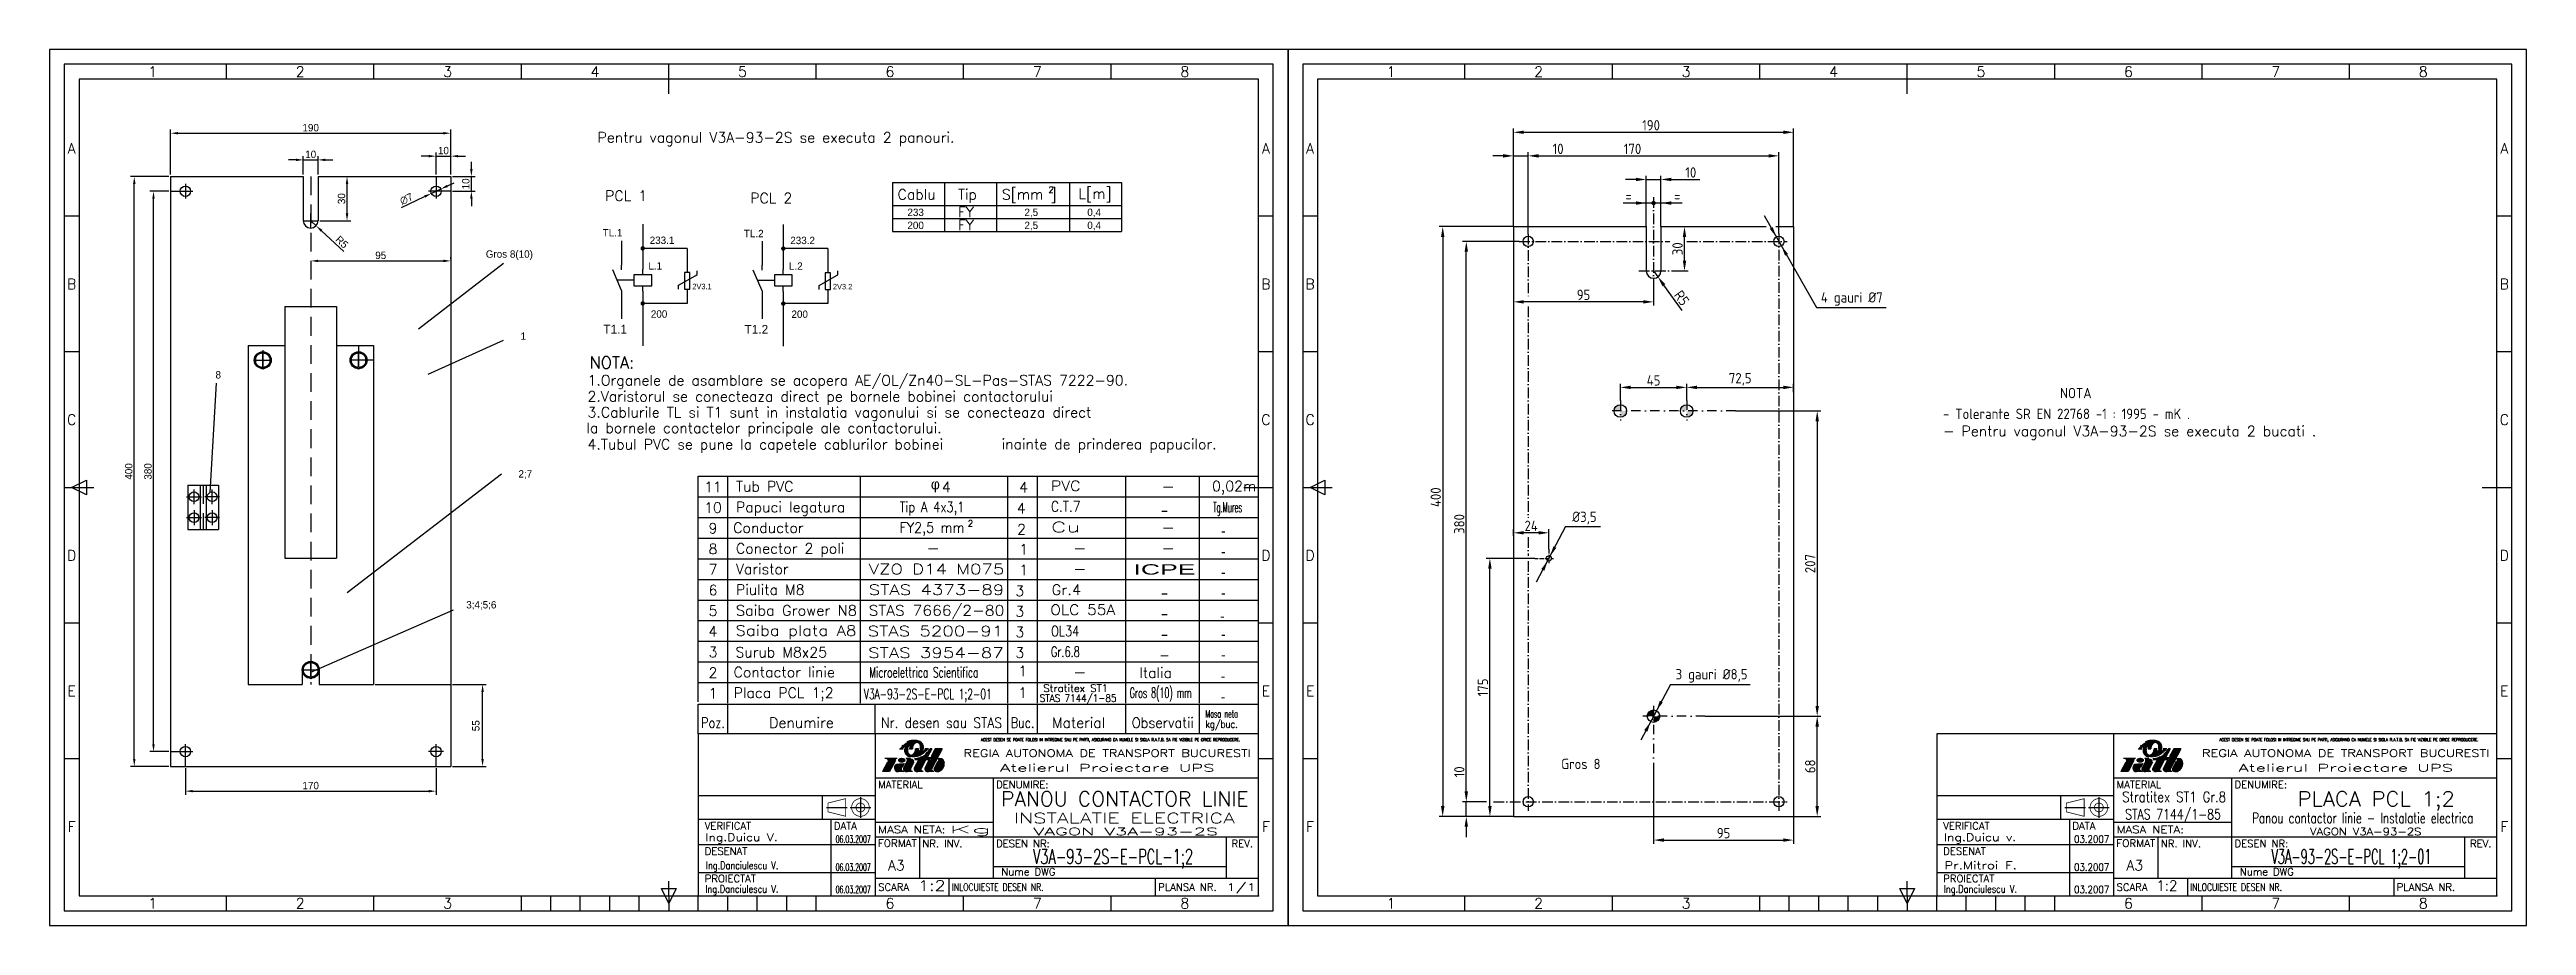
# Model space of a CAD drawing. Header units: millimetres. Extents: x 17 to 857, y 14 to 311.
import ezdxf
from ezdxf.enums import TextEntityAlignment as Align

# ---------------------------------------------------------------- set-up
doc = ezdxf.new("R2010")
doc.units = ezdxf.units.MM
for name, pattern in [('ACAD_ISO10W100', [18, 12, -3, 0, -3]), ('DASHDOT2', [12.7, 6.35, -3.175, 0, -3.175]), ('HIDDEN', [9.525, 6.35, -3.175])]:
    doc.linetypes.add(name, pattern=pattern)
for name, color, linetype in [('AXE', 1, 'DASHDOT2'), ('COTE', 1, 'DASHDOT2'), ('LIN_GR', 3, 'Continuous'), ('LIN_SUB', 7, 'Continuous')]:
    doc.layers.add(name, color=color, linetype=linetype)
doc.styles.add('ISO', font='SIMPLEX.shx')
doc.styles.add('ISOCP', font='SIMPLEX.SHX')
doc.styles.add('ISOCPR', font='isocpr.shx')
doc.styles.add('ROMANC', font='romanc')
doc.dimstyles.new('ISO-25', dxfattribs={"dimtxt": 2.5, "dimasz": 2.5, "dimexe": 1.25, "dimexo": 0.625, "dimtad": 1, "dimtxsty": 'Standard', "dimcen": 2.5, "dimadec": 0, "dimazin": 0, "dimtfac": 1, "dimtmove": 0, "dimatfit": 3, "dimfxl": 1, "dimarcsym": 0})

msp = doc.modelspace()

# ---------------------------------------------------------------- texts
at = {"color": 1}
for s, p in [('30', (117.363, 258.368)), ('55', (162.9171, 79.6569))]:
    msp.add_text(s, height=2.5, rotation=90, dxfattribs=at).set_placement(p)
at = {"color": 2}
for s, height, p in [('233', 2.5, (308.0335, 254.3502)), ('200', 2.5, (308.0335, 249.9363)), ('2,5', 2.5, (347.7286, 254.3502)), ('2,5', 2.5, (347.7286, 249.9363)), ('0,4', 2.5, (369.0424, 254.3502)), ('0,4', 2.5, (369.0424, 249.9363)), ('TL.1', 2.5, (204.6971, 247.4194)), ('233.1', 2.5, (220.6342, 244.8737)), ('TL.2', 2.5, (252.5775, 247.1623)), ('233.2', 2.5, (268.3129, 244.818)), ('L.1', 2.5, (220.1898, 236.1736)), ('L.2', 2.5, (267.8686, 236.1179)), ('2V3.1', 1.875, (235.0938, 229.5129)), ('2V3.2', 1.875, (282.7725, 229.4572)), ('200', 2.5, (221.0313, 219.8603)), ('200', 2.5, (268.71, 219.8047))]:
    msp.add_text(s, height=height, dxfattribs=at).set_placement(p)
at = {"color": 1}
for s, p in [('Gros 8(10)', (165.0526, 240.1998)), ('1', (176.8287, 212.3689)), ('8', (73.3944, 199.2501)), ('2;7', (176.1222, 165.6523)), ('3;4;5;6', (158.4212, 121.2785))]:
    msp.add_text(s, height=2.5, dxfattribs=at).set_placement(p)
at = {"color": 2, "style": 'ISOCPR'}
for s, p in [('- Tolerante SR EN 22768 -1 : 1995 - mK .', (659.2411, 185.5136)), ('Gros 8', (529.7575, 66.7997))]:
    msp.add_text(s, height=3.5, dxfattribs=at).set_placement(p)
at = {"color": 50}
for s, width, p, p2 in [('    -    ', 0.666667, (384.719, 152.8366), (405.719, 152.8366)), ('ICPE', 1.8, (384.719, 132.7663), (405.719, 132.7663)), ('    -    ', 0.666667, (384.719, 124.8366), (405.719, 124.8366)), ('    -    ', 0.666667, (384.719, 117.8366), (405.719, 117.8366)), ('    -    ', 0.666667, (384.719, 110.8366), (405.719, 110.8366)), ('   -   ', 0.857143, (384.719, 103.8366), (405.719, 103.8366))]:
    msp.add_text(s, height=3.5, dxfattribs=dict(at, width=width)).set_placement(p, p2, align=Align.FIT)
for p in [(415.219, 145.8366), (415.219, 138.8366), (415.219, 131.8366), (415.219, 124.8366), (414.8269, 117.001), (415.219, 110.8366), (415.219, 103.8366), (415.0906, 96.6179), (415.0906, 89.6179)]:
    msp.add_text('-', height=3.5, dxfattribs=at).set_placement(p, align=Align.CENTER)
at = {"color": 1, "char_height": 3.5, "attachment_point": 5, "style": 'ISOCPR'}
for s, insert in [('=', (552.6021, 261.1151)), ('=', (569.1113, 261.1151)), ('4 gauri %%c7', (628.3104, 226.2314)), ('%%c3,5', (537.6218, 151.95)), ('3 gauri %%c8,5', (580.7483, 98.45))]:
    msp.add_mtext(s, dxfattribs=dict(at, insert=insert))
at = {"color": 1, "insert": (129.4221, 240.9985), "char_height": 2.5, "attachment_point": 5}
msp.add_mtext('95', dxfattribs=at)
at = {"layer": 'COTE', "color": 6, "style": 'ISOCPR'}
msp.add_text('NOTA', height=3.5, dxfattribs=at).set_placement((698.9194, 192.5658))
at = {"layer": 'LIN_GR', "color": 2, "ltscale": 0.5}
for s, p in [('T1.1', (204.9145, 214.4693)), ('T1.2', (252.7948, 214.4136))]:
    msp.add_text(s, height=3, dxfattribs=at).set_placement(p)
at = {"layer": 'LIN_GR', "color": 3, "style": 'ISOCP'}
msp.add_text('NOTA:', height=4, dxfattribs=at).set_placement((200.2648, 202.6587))
for s, p in [('11', (242.1034, 160.7444)), ('10', (242.1034, 153.7444)), ('9', (242.1034, 146.7444)), ('8', (242.1034, 139.7444)), ('7', (242.1034, 132.7444)), ('6', (242.1034, 125.7444)), ('5', (242.1034, 118.7444)), ('4', (242.1034, 111.7444)), ('3', (242.1034, 104.7444)), ('2', (242.1034, 97.7444)), ('1', (242.1034, 90.7444))]:
    msp.add_text(s, height=3.5, dxfattribs=at).set_placement(p, align=Align.CENTER)
at = {"layer": 'LIN_SUB', "color": 2, "style": 'ISOCP'}
for s, height, p in [('Pentru vagonul V3A-93-2S se executa 2 panouri.', 3.5, (202.9446, 279.2282)), ('PCL 1', 3.5, (205.4992, 259.4482)), ('PCL 2', 3.5, (254.7321, 258.6781)), ('Cablu', 3.5, (304.7175, 259.9392)), ('Tip', 3.5, (325.1661, 259.9392)), ('S[mm ]', 3.5, (340.0607, 259.9392)), ('2', 2.1, (355.8688, 262.1979)), ('L[m]', 3.5, (366.0632, 260.1914)), ('FY', 3.5, (325.1661, 253.9164)), ('FY', 3.5, (325.1661, 249.5025)), ('2.Varistorul se conecteaza direct pe bornele bobinei contactorului', 3.5, (199.5629, 191.4474)), ('1.Organele de asamblare se acopera AE/OL/Zn40-SL-Pas-STAS 7222-90.', 3.5, (199.5629, 196.8844)), ('3.Cablurile TL si T1 sunt in instalatia vagonului si se conecteaza direct', 3.5, (199.5629, 186.0447)), (' la bornele contactelor principale ale contactorului.', 3.5, (196.7859, 180.748)), ('4.Tubul PVC se pune la capetele cablurilor bobinei', 3.5, (199.5629, 175.1991)), ('inainte de prinderea papucilor.', 3.5, (339.9889, 175.2588)), ('- Pentru vagonul V3A-93-2S se executa 2 bucati .', 3.5, (659.2252, 179.6653))]:
    msp.add_text(s, height=height, dxfattribs=at).set_placement(p)
at = {"layer": 'LIN_SUB', "color": 50, "style": 'ISOCP'}
for s, height, p in [('Tub PVC', 3.5, (249.891, 160.8919)), ('4', 3.5, (319.749, 160.7047)), ('4', 3.5, (345.9569, 160.6199)), ('0,02m', 3.5, (411.3356, 161.027)), ('Papuci legatura', 3.5, (249.891, 153.8919)), ('4', 3.5, (345.1177, 153.5002)), ('Conductor ', 3.5, (248.9605, 146.8919)), ('Conector 2 poli', 3.5, (249.891, 139.8919)), ('2', 2.1, (328.5211, 149.0631)), ('2', 3.5, (345.2376, 146.3804)), ('1', 3.5, (345.9569, 139.6199)), ('Varistor', 3.5, (249.891, 132.8919)), ('1', 3.5, (345.9569, 132.6199)), ('Piulita M8', 3.5, (249.891, 125.8919)), ('3', 3.5, (344.6382, 125.5002)), ('3', 3.5, (344.6382, 118.5002)), ('3', 3.5, (344.6382, 111.5002)), ('Contactor linie', 3.5, (249.1034, 97.9444)), ('Surub M8x25', 3.5, (249.719, 104.6962)), ('3', 3.5, (344.6382, 104.5002)), ('Italia', 3.5, (386.6787, 97.7297)), ('Placa PCL 1;2', 3.5, (249.1034, 90.9444))]:
    msp.add_text(s, height=height, dxfattribs=at).set_placement(p)
for s, width, p, p2 in [('PVC', 1.072691, (356.719, 161.107), (366.7307, 161.107)), ('   -   ', 0.942857, (385.1215, 160.9619), (407.1215, 160.9619)), ('Tip A 4x3,1', 0.745763, (305.4029, 153.9688), (327.4029, 153.9688)), ('C.T.7', 0.822886, (356.719, 154.107), (366.7307, 154.107)), ('Tg.Mures', 0.445859, (411.719, 153.8745), (421.5278, 153.8745)), ('FY2,5 mm', 0.830189, (305.4029, 146.9688), (327.4029, 146.9688)), ('Cu', 1.87721, (356.719, 147.107), (366.7307, 147.107)), ('   -   ', 0.942857, (385.1215, 146.9619), (407.1215, 146.9619)), ('VZO D14 M075', 1.174468, (294.891, 132.8681), (340.891, 132.8681)), ('   -   ', 0.942857, (305.4029, 139.9688), (327.4029, 139.9688)), ('   -   ', 0.942857, (355.1215, 139.9619), (377.1215, 139.9619)), ('   -   ', 0.942857, (355.1215, 132.9619), (377.1215, 132.9619)), ('   -   ', 0.942857, (385.1215, 139.9619), (407.1215, 139.9619)), ('STAS 4373-89', 1.159664, (294.891, 125.8681), (340.891, 125.8681)), ('Gr.4', 1.018148, (356.9516, 125.8746), (366.9634, 125.8746)), ('Saiba Grower N8', 0.928302, (249.891, 118.8681), (290.891, 118.8681)), ('STAS 7666/2-80', 0.982206, (294.891, 118.8681), (340.891, 118.8681)), ('OLC 55A', 0.977778, (356.4863, 119.107), (378.4863, 119.107)), ('Saiba plata A8', 1.033613, (249.719, 112.0401), (290.719, 112.0401)), ('STAS 5200-91', 1.2, (294.5469, 111.8681), (340.5469, 111.8681)), ('OL34', 0.778865, (356.719, 111.8745), (366.325, 111.8745)), ('STAS 3954-87', 1.154812, (294.719, 104.5243), (340.719, 104.5243)), ('Gr.6.8', 0.668788, (356.719, 104.8745), (366.5278, 104.8745)), ('   -   ', 0.942857, (355.1215, 97.9619), (377.1215, 97.9619)), ('Gros 8(10) mm', 0.516393, (383.4394, 90.9467), (404.4394, 90.9467))]:
    msp.add_text(s, height=3.5, dxfattribs=dict(at, width=width)).set_placement(p, p2, align=Align.FIT)
at = {"layer": 'LIN_SUB', "color": 50, "style": 'ISOCP', "width": 0.642857}
for s, p in [('Microelettrica Scientifica', (295.081, 97.8733)), ('V3A-93-2S-E-PCL 1;2-01', (293.2469, 90.5213))]:
    msp.add_text(s, height=3.5, dxfattribs=at).set_placement(p)
at = {"layer": 'LIN_SUB', "color": 50, "style": 'ISOCP'}
for p in [(347.1034, 98.2965), (347.1034, 90.9444)]:
    msp.add_text('1', height=3.5, dxfattribs=at).set_placement(p, align=Align.CENTER)
at = {"layer": 'LIN_SUB', "color": 2, "style": 'ISOCP'}
for s, height, width, p, p2 in [('STAS 7144/1-85', 2.5, 0.8, (352.9256, 89.6258), (378.9256, 89.6258)), ('Stratitex ST1', 2.5, 0.928643, (354.1034, 92.9778), (376.1034, 92.9778)), ('Poz.', 3.5, 0.813559, (238.1034, 80.7924), (246.1034, 80.7924)), ('Nr. desen sau STAS', 3.5, 0.763975, (299.1034, 80.7924), (340.1034, 80.7924)), ('Buc.', 3.5, 0.8, (343.1034, 80.7924), (351.1034, 80.7924)), ('Material', 3.5, 0.93913, (357.1034, 80.7924), (375.1034, 80.7924)), ('Observatii', 3.5, 0.851351, (384.1034, 80.7924), (405.1034, 80.7924)), ('Masa neta', 2.5, 0.573913, (409.1034, 84.2924), (420.1034, 84.2924)), ('kg/buc.', 2.5, 0.796552, (409.1034, 80.7924), (420.1034, 80.7924))]:
    msp.add_text(s, height=height, dxfattribs=dict(at, width=width)).set_placement(p, p2, align=Align.FIT)
msp.add_text('Denumire', height=3.5, dxfattribs=at).set_placement((272.1034, 80.7924), align=Align.CENTER)
at = {"layer": 'LIN_SUB', "color": 50, "insert": (315.9906, 165.1588), "char_height": 3.5, "width": 24.6567, "attachment_point": 1, "style": 'ISOCP'}
msp.add_mtext('{\\fSymbol|b0|i0|c2|p18;f}', dxfattribs=at)

# ---------------------------------------------------------------- blocks, each defined once
blk = doc.blocks.new('a3')
at = {"color": 70}
for p, q in [((-360, 287), (-360, 292)), ((-310, 287), (-310, 292)), ((-260, 287), (-260, 292)), ((-210, 282), (-210, 292)), ((-160, 287), (-160, 292)), ((-110, 287), (-110, 292)), ((-60, 287), (-60, 292)), ((-410, 240.5), (-415, 240.5)), ((-5, 240.5), (-10, 240.5)), ((-410, 194.5), (-415, 194.5)), ((-5, 194.5), (-10, 194.5)), ((-415, 148.5), (-405, 148.5)), ((-412.5, 148.5), (-407.5, 151)), ((-407.5, 146), (-412.5, 148.5)), ((-407.5, 151), (-407.5, 146)), ((-15, 148.5), (-5, 148.5)), ((-410, 102.5), (-415, 102.5)), ((-5, 102.5), (-10, 102.5)), ((-410, 56.5), (-415, 56.5)), ((-5, 56.5), (-10, 56.5)), ((-360, 5), (-360, 10)), ((-310, 5), (-310, 10)), ((-260, 5), (-260, 10)), ((-250, 5), (-250, 10)), ((-240, 5), (-240, 10)), ((-230, 5), (-230, 10)), ((-220, 5), (-220, 10)), ((-212.5, 12.5), (-207.5, 12.5)), ((-210, 7.5), (-212.5, 12.5)), ((-210, 10), (-210, 15)), ((-207.5, 12.5), (-210, 7.5)), ((-210, 10), (-210, 5)), ((-200, 5), (-200, 10)), ((-190, 5), (-190, 10)), ((-180, 5), (-180, 10)), ((-170, 5), (-170, 10)), ((-160, 5), (-160, 10)), ((-110, 5), (-110, 10)), ((-60, 5), (-60, 10)), ((-260, 5), (-160, 5))]:
    blk.add_line(p, q, dxfattribs=at)
at = {"color": 240}
for points in [[(0, 297), (-420, 297), (-420, 0), (0, 0)], [(-5, 292), (-415, 292), (-415, 5), (-5, 5)]]:
    blk.add_lwpolyline(points, close=True, dxfattribs=at)
at = {"color": 70}
blk.add_lwpolyline([(-10, 287), (-410, 287), (-410, 10), (-10, 10)], close=True, dxfattribs=at)
at = {"color": 50}
for s, style, p in [('1', 'ISOCP', (-385, 289.5)), ('2', 'ISO', (-335, 289.5)), ('3', 'ISO', (-285, 289.5)), ('4', 'ISO', (-235, 289.5)), ('5', 'ISO', (-185, 289.5)), ('6', 'ISO', (-135, 289.5)), ('7', 'ISO', (-85, 289.5)), ('8', 'ISO', (-35, 289.5)), ('A', 'ISO', (-412.5, 263.5)), ('A', 'ISO', (-7.5, 263.5)), ('B', 'ISO', (-412.5, 217.5)), ('B', 'ISO', (-7.5, 217.5)), ('C', 'ISO', (-412.5, 171.5)), ('C', 'ISO', (-7.5, 171.5)), ('D', 'ISO', (-412.5, 125.5)), ('D', 'ISO', (-7.5, 125.5)), ('E', 'ISO', (-412.5, 79.5)), ('E', 'ISO', (-7.5, 79.5)), ('F', 'ISO', (-412.5, 33.5)), ('F', 'ISO', (-7.5, 33.5)), ('1', 'ISOCP', (-385, 7.5)), ('2', 'ISO', (-335, 7.5)), ('3', 'ISO', (-285, 7.5)), ('6', 'ISO', (-135, 7.5)), ('7', 'ISO', (-85, 7.5)), ('8', 'ISO', (-35, 7.5))]:
    blk.add_text(s, height=3.5, dxfattribs=dict(at, style=style)).set_placement(p, align=Align.MIDDLE)
blk = doc.blocks.new('ind3_12')
at = {"color": 70}
for p, q in [((0, 55), (-190, 55)), ((-190, 55), (-190, 0)), ((-130, 55), (-130, 0)), ((-130, 40), (0, 40)), ((-190, 26), (-130, 26))]:
    blk.add_line(p, q, dxfattribs=at)
at = {"color": 40}
for p, q in [((-125.82, 45.38), (-127.54, 42.15)), ((-125.13, 42.15), (-127.54, 42.15)), ((-122.56, 46.63), (-126.68, 46.63)), ((-123.11, 45.94), (-125.13, 42.15)), ((-120.23, 42.15), (-122.21, 42.15)), ((-121.71, 49.9), (-120.46, 49.9)), ((-120.12, 44.91), (-120.81, 43.6)), ((-119.12, 45.67), (-120.36, 43.36)), ((-118.05, 46.63), (-119.46, 46.63)), ((-117.39, 42.15), (-119.15, 42.15)), ((-118.34, 49.9), (-117.36, 49.9)), ((-116.85, 45.42), (-118, 43.26)), ((-117.39, 42.15), (-117.72, 42.33)), ((-115.18, 46.28), (-116.74, 43.36)), ((-116.7, 46.63), (-116.29, 46.65)), ((-116.6, 46.28), (-115.18, 46.28)), ((-115.31, 49.9), (-116.29, 49.9)), ((-116.29, 46.65), (-115.69, 46.73)), ((-115.69, 46.73), (-115.27, 46.82)), ((-113.77, 42.15), (-115.53, 42.15)), ((-115.27, 46.82), (-114.78, 46.97)), ((-114.78, 46.97), (-114.27, 47.24)), ((-112.77, 46.28), (-114.38, 43.26)), ((-113.77, 42.15), (-114.1, 42.33)), ((-111.94, 49.9), (-113.19, 49.9)), ((-111.75, 45.93), (-113.13, 43.36)), ((-112.95, 48.16), (-112.68, 48.4)), ((-112.77, 46.28), (-111.36, 46.28)), ((-112.68, 48.4), (-112.61, 48.47)), ((-110.84, 49.9), (-112.41, 46.97)), ((-112.41, 46.97), (-110.99, 46.97)), ((-110.16, 42.15), (-111.92, 42.15)), ((-111.75, 45.93), (-111.15, 45.93)), ((-110.84, 49.9), (-111.36, 49.9)), ((-110.99, 46.97), (-111.36, 46.28)), ((-110.41, 47.32), (-111.15, 45.93)), ((-109.64, 49.9), (-111.01, 47.32)), ((-111.01, 47.32), (-110.41, 47.32)), ((-107.23, 49.9), (-110.77, 43.26)), ((-110.16, 42.15), (-110.49, 42.33)), ((-108.74, 45.59), (-109.99, 43.26)), ((-107.23, 49.9), (-109.64, 49.9)), ((-108.78, 46.63), (-108.09, 46.63))]:
    blk.add_line(p, q, dxfattribs=at)
at = {"color": 240}
for p, q in [((-130, 34), (-190, 34)), ((-148, 34), (-148, 26)), ((-90, 40), (-90, 6)), ((-146.5, 30), (-139.5, 30)), ((-145, 26), (-145, 0)), ((-138.5, 30), (-131.5, 30)), ((-135, 33.5), (-135, 26.5)), ((-190, 17.5), (-130, 17.5)), ((-130, 25), (-90, 25)), ((-130, 20), (0, 20)), ((-115, 20), (-115, 6)), ((-11, 20), (-11, 6)), ((-90, 10), (-11, 10)), ((-190, 8), (-130, 8)), ((-130, 6), (0, 6)), ((-105, 6), (-105, 0)), ((-35, 6), (-35, 0))]:
    blk.add_line(p, q, dxfattribs=at)
at = {"color": 40}
for points in [[(-114.74, 49.9, 0.04888), (-114.64, 50.37, 0.067418), (-114.64, 50.71, 0.012512), (-114.71, 51.12, 0.046313), (-114.74, 51.23, 0.02866), (-114.83, 51.43, 0.04799), (-114.9, 51.53, 0.027533), (-115.01, 51.65, 0.02878), (-115.12, 51.74, 0.020408), (-115.27, 51.85, 0.028785), (-115.38, 51.91, 0.02307), (-115.48, 51.96, 0.025276), (-115.58, 51.99, 0.029587), (-115.69, 52.01, 0.0261), (-115.8, 52.02, 0.034106), (-115.93, 52.02, 0.03305), (-116.05, 52, 0.031407), (-116.17, 51.97, 0.027201), (-116.3, 51.91, 0.027571), (-116.45, 51.82, 0.032433), (-116.58, 51.73, 0.017982), (-116.7, 51.62, 0.025528), (-116.79, 51.53, 0.009898), (-116.89, 51.41, 0.014131), (-116.96, 51.31, 0.005952), (-117.02, 51.22, 0.007874), (-117.06, 51.15, 0.013516), (-117.13, 51.03, 0.012262), (-117.2, 50.9, 0.010996), (-117.25, 50.78, 0.020912), (-117.28, 50.71, 0.006638), (-117.28, 50.69, 0.003922), (-117.3, 50.64, 0.014081), (-117.33, 50.52, 0.011261), (-117.36, 50.37, 0.018498), (-117.36, 50.34, 0.00311), (-117.38, 50.18, 0.039527), (-117.38, 50.07, 0.0256), (-117.36, 49.9)], [(-113.68, 49.9, 0.047001), (-113.61, 50.39, 0.072657), (-113.64, 50.71, 0.024176), (-113.81, 51.3, 0.05712), (-113.92, 51.53, 0.02409), (-114.05, 51.71, 0.014395), (-114.28, 51.99, 0.046768), (-114.45, 52.15, 0.031027), (-114.74, 52.35)], [(-119.97, 49.9, 0.047001), (-120.05, 49.4, 0.072657), (-120.01, 49.08, 0.024176), (-119.84, 48.49, 0.05712), (-119.73, 48.26, 0.02409), (-119.6, 48.09, 0.014395), (-119.38, 47.81, 0.046768), (-119.2, 47.65, 0.031027), (-118.91, 47.44)], [(-118.91, 49.9, 0.04888), (-119.02, 49.43, 0.067418), (-119.01, 49.08, 0.012512), (-118.94, 48.67, 0.046313), (-118.91, 48.56, 0.02866), (-118.82, 48.37, 0.04799), (-118.75, 48.26, 0.027533), (-118.64, 48.15, 0.02878), (-118.53, 48.05, 0.020408), (-118.39, 47.95, 0.028785), (-118.28, 47.88, 0.02307), (-118.17, 47.84, 0.025276), (-118.07, 47.8, 0.029587), (-117.97, 47.78, 0.0261), (-117.85, 47.77, 0.034106), (-117.73, 47.77, 0.03305), (-117.6, 47.79, 0.031407), (-117.48, 47.83, 0.027201), (-117.36, 47.88, 0.027571), (-117.2, 47.97, 0.032433), (-117.07, 48.06, 0.017982), (-116.95, 48.18, 0.025528), (-116.87, 48.26, 0.009898), (-116.76, 48.39, 0.014131), (-116.7, 48.48, 0.005952), (-116.63, 48.57, 0.007874), (-116.59, 48.64, 0.013516), (-116.52, 48.76, 0.012262), (-116.45, 48.9, 0.010996), (-116.4, 49.02, 0.020912), (-116.38, 49.08, 0.006638), (-116.37, 49.11, 0.003922), (-116.35, 49.16, 0.014081), (-116.32, 49.28, 0.011261), (-116.29, 49.42, 0.018498), (-116.29, 49.45, 0.00311), (-116.27, 49.61, 0.039527), (-116.27, 49.73, 0.0256), (-116.29, 49.9)]]:
    blk.add_lwpolyline(points, format="xyb", dxfattribs=at)
at = {"color": 40, "flags": 128}
blk.add_lwpolyline([(-108.71, 42.18, 0.07519), (-108.1, 42.37, 0.103495), (-107.27, 43.01, 0.091904), (-106.74, 43.94, 0.085107), (-106.54, 45.08, 0.085107)], format="xyb", dxfattribs=at)
at = {"color": 240, "const_width": 0.25}
blk.add_lwpolyline([(-146, 31.5), (-140, 33), (-140, 27), (-146, 28.5)], close=True, dxfattribs=at)
blk.add_lwpolyline([(-135, 33, 1), (-135, 27, 1), (-135, 33, 1)], format="xyb", dxfattribs=at)
blk.add_lwpolyline([(-135, 31.5, 1), (-135, 28.5, 1)], format="xyb", close=True, dxfattribs=at)
at = {"color": 40}
for centre, radius, start, end in [((-96.55, 26.7), 34.29, 134.68173, 135.48651), ((-117.71, 49.53), 2.3, 144.00024, 170.76003), ((-117.8, 49.83), 2.74, 113.91101, 122.24004), ((-115.81, 45.34), 7.65, 108.93252, 113.91101), ((-115.07, 49.86), 3.27, 161.79053, 179.28483), ((-117.59, 50.52), 2.17, 96.82108, 108.93252), ((-116.41, 40.67), 12.1, 91.69644, 96.82108), ((-116.61, 47.25), 5.51, 78.6042, 91.69644), ((-116, 50.28), 2.42, 58.80187, 78.6042), ((-122.21, 43.44), 1.29, 94.59794, 270), ((-177.94, 750.15), 707.62, 274.50891, 274.68697), ((-120.23, 42.84), 0.689, 201.87291, 270), ((-119.75, 43.03), 0.689, 151.92751, 234.46154), ((-119.15, 43.87), 1.72, 234.46154, 270), ((-119.73, 46), 0.689, 331.92751, 66.48491), ((-117.66, 49.52), 2.42, 238.80187, 258.6042), ((-117.39, 42.94), 0.689, 151.92751, 241.92751), ((-116.14, 43.03), 0.689, 151.92751, 234.46154), ((-115.53, 43.87), 1.72, 234.46154, 270), ((-118.58, 49.94), 3.27, 341.79053, 359.28483), ((-113.78, 42.94), 0.689, 151.92751, 241.92751), ((-115.94, 50.27), 2.3, 324.00024, 350.76003), ((-112.52, 43.03), 0.689, 151.92751, 234.46154), ((-111.92, 43.87), 1.72, 234.46154, 270), ((-145.94, 81.79), 47.13, 315, 315.97302), ((-113.12, 49.86), 0.893, 316.89809, 318.65661), ((-115.09, 51.98), 4.23, 315.97302, 321.34019), ((-122.28, 57.73), 13.43, 321.34019, 324.35298), ((-110.16, 42.94), 0.689, 151.92751, 241.92751), ((-109.38, 42.94), 0.689, 151.92751, 242.78208), ((-108.99, 43.7), 1.55, 242.78208, 280.2311), ((-108.09, 45.08), 1.55, 0, 90)]:
    blk.add_arc(centre, radius, start, end, dxfattribs=at)
blk.add_point((0, 0))
for points in [[(-121.71, 49.9), (-120.46, 49.9), (-121.21, 50.52), (-120.18, 50.33)], [(-121.21, 50.52), (-120.18, 50.33), (-120.72, 51.03), (-119.93, 50.59)], [(-120.72, 51.03), (-119.93, 50.59), (-120.22, 51.49), (-119.57, 50.88)], [(-120.22, 51.49), (-119.57, 50.88), (-119.6, 51.93), (-118.18, 50.88)], [(-119.84, 50.38), (-118.6, 50.45), (-119.97, 49.9), (-118.91, 49.9)], [(-119.57, 50.88), (-118.18, 50.88), (-119.84, 50.38), (-118.6, 50.45)], [(-119.6, 51.93), (-118.18, 50.88), (-118.87, 52.35), (-118.18, 50.88)], [(-118.87, 52.35), (-118.18, 50.88), (-118.21, 52.6), (-118.18, 50.88)], [(-117.31, 50.61), (-118.27, 50.54), (-117.37, 50.27), (-118.32, 50.22)], [(-117.09, 51.1), (-118.18, 50.88), (-117.31, 50.61), (-118.27, 50.54)], [(-118.21, 52.6), (-118.18, 50.88), (-117.81, 52.68), (-118.18, 50.88)], [(-116.87, 52.76), (-118.18, 50.88), (-116.31, 52.75), (-118.18, 50.88)], [(-117.81, 52.68), (-118.18, 50.88), (-116.87, 52.76), (-118.18, 50.88)], [(-116.08, 51.99), (-116.31, 52.75), (-116.62, 51.7), (-118.18, 50.88)], [(-116.62, 51.7), (-118.18, 50.88), (-117.09, 51.1), (-118.18, 50.88)], [(-115.84, 51.99), (-116.08, 51.99), (-116.32, 51.86)], [(-116.31, 52.75), (-115.41, 52.63), (-115.84, 52.71)], [(-115.54, 51.98), (-115.41, 52.63), (-116.08, 51.99), (-116.31, 52.75)], [(-115.84, 51.99), (-115.54, 51.98), (-115.91, 51.97), (-115.51, 51.96)], [(-115.73, 51.96), (-115.33, 51.85), (-115.51, 51.96)], [(-115.09, 51.72), (-114.87, 52.42), (-115.54, 51.98), (-115.41, 52.63)], [(-115.41, 52.63), (-114.87, 52.42), (-115.11, 52.53)], [(-114.87, 51.48), (-114.18, 51.87), (-115.09, 51.72), (-114.87, 52.42)], [(-114.87, 52.42), (-114.18, 51.87), (-114.48, 52.17)], [(-114.68, 50.99), (-113.86, 51.41), (-114.87, 51.48), (-114.18, 51.87)], [(-114.63, 50.55), (-113.67, 50.85), (-114.68, 50.99), (-113.86, 51.41)], [(-114.65, 50.25), (-113.62, 50.26), (-114.63, 50.55), (-113.67, 50.85)], [(-113.67, 50.85), (-113.62, 50.26), (-113.61, 50.56)], [(-125.82, 45.38), (-123.11, 45.94), (-127.54, 42.15), (-125.13, 42.15)], [(-126.68, 46.63), (-122.56, 46.63), (-126.26, 46.53), (-122.84, 46.34)], [(-126.26, 46.53), (-122.84, 46.34), (-125.96, 46.29), (-123.05, 46.05)], [(-123.05, 46.05), (-125.96, 46.29), (-123.11, 45.94), (-125.77, 45.87)], [(-125.76, 45.63), (-123.11, 45.94), (-125.82, 45.38)], [(-125.77, 45.87), (-123.11, 45.94), (-125.76, 45.63), (-123.11, 45.94)], [(-123.17, 44.3), (-120.81, 43.6), (-123.49, 43.38), (-120.95, 43.16)], [(-123.17, 44.3), (-123.49, 43.38), (-123.29, 44.14), (-123.45, 43.79)], [(-123.49, 43.38), (-120.95, 43.16), (-123.49, 43.38), (-120.87, 42.58)], [(-123.49, 43.38), (-123.1, 42.51), (-123.42, 43), (-123.25, 42.69)], [(-123.49, 43.38), (-120.87, 42.58), (-123.1, 42.51), (-120.62, 42.27)], [(-122.31, 44.73), (-120.12, 44.91), (-123.17, 44.3), (-120.81, 43.6)], [(-122.31, 44.73), (-123.17, 44.3), (-122.7, 44.64), (-123.04, 44.43)], [(-123.1, 42.51), (-122.21, 42.15), (-122.93, 42.37), (-122.61, 42.22)], [(-123.1, 42.51), (-120.62, 42.27), (-122.21, 42.15), (-120.23, 42.15)], [(-122.28, 46.18), (-122.28, 45.84), (-122.31, 46.03)], [(-122.2, 46.34), (-122.22, 45.73), (-122.28, 46.18), (-122.28, 45.84)], [(-122.07, 46.5), (-122.04, 45.53), (-122.2, 46.34), (-122.22, 45.73)], [(-121.94, 46.59), (-121.9, 45.43), (-122.07, 46.5), (-122.04, 45.53)], [(-121.78, 46.68), (-121.71, 45.34), (-121.94, 46.59), (-121.9, 45.43)], [(-121.62, 46.75), (-121.56, 45.28), (-121.78, 46.68), (-121.71, 45.34)], [(-121.46, 46.79), (-121.43, 45.25), (-121.62, 46.75), (-121.56, 45.28)], [(-121.33, 46.82), (-121.31, 45.23), (-121.46, 46.79), (-121.43, 45.25)], [(-121.21, 46.83), (-121.2, 45.22), (-121.33, 46.82), (-121.31, 45.23)], [(-121.21, 46.83), (-121.1, 46.84), (-121.09, 45.21)], [(-121.09, 45.21), (-120.9, 45.21), (-121.21, 46.83), (-121.2, 45.22)], [(-121.1, 46.84), (-120.91, 46.84), (-121.09, 45.21), (-120.9, 45.21)], [(-120.9, 45.21), (-120.91, 46.84), (-120.81, 45.22), (-120.81, 46.83)], [(-120.81, 45.22), (-120.81, 46.83), (-120.68, 45.23), (-120.69, 46.82)], [(-120.68, 45.23), (-120.69, 46.82), (-120.56, 45.25), (-120.55, 46.79)], [(-120.56, 45.25), (-120.55, 46.79), (-120.42, 45.29), (-120.43, 46.76)], [(-120.42, 45.29), (-120.43, 46.76), (-120.27, 45.34), (-120.27, 46.7)], [(-120.42, 42.88), (-120.36, 43.36), (-120.43, 43.1)], [(-120.36, 43.36), (-116.85, 45.42), (-120.42, 42.88), (-118, 43.26)], [(-120.42, 42.88), (-118, 43.26), (-120.15, 42.47), (-118.06, 42.75)], [(-120.15, 42.47), (-120.42, 42.88), (-120.32, 42.64)], [(-119.12, 45.67), (-116.78, 45.9), (-120.36, 43.36), (-116.85, 45.42)], [(-120.27, 45.34), (-120.27, 46.7), (-120.14, 45.41), (-120.13, 46.63)], [(-120.15, 42.47), (-118.06, 42.75), (-119.15, 42.15), (-117.72, 42.33)], [(-119.15, 42.15), (-120.15, 42.47), (-119.72, 42.25)], [(-120.14, 45.41), (-120.13, 46.63), (-119.97, 45.52), (-119.99, 46.54)], [(-119.97, 49.9), (-118.91, 49.9), (-120.05, 49.4), (-119, 49.53)], [(-120.05, 49.4), (-119, 49.53), (-119.94, 48.79), (-119, 49.02)], [(-120.05, 49.4), (-119.94, 48.79), (-120.04, 49.24)], [(-120.04, 49.24), (-119.94, 48.79), (-120.03, 49.13)], [(-119.97, 45.52), (-119.99, 46.54), (-119.84, 45.65), (-119.88, 46.44)], [(-119.94, 48.79), (-119, 49.02), (-119.72, 48.25), (-118.92, 48.6)], [(-119.84, 45.65), (-119.88, 46.44), (-119.74, 45.8), (-119.77, 46.3)], [(-119.74, 45.8), (-119.77, 46.3), (-119.71, 45.9), (-119.72, 46.2)], [(-119.72, 48.25), (-118.92, 48.6), (-119.33, 47.76), (-118.75, 48.27)], [(-119.72, 46.2), (-119.71, 45.9), (-119.7, 46.13), (-119.69, 46.02)], [(-119.46, 46.63), (-118.05, 46.63), (-119.08, 46.21), (-117.05, 46.31)], [(-119.33, 47.76), (-118.75, 48.27), (-118.77, 47.37), (-118.43, 47.98)], [(-119.25, 46.4), (-119.09, 46.04), (-119.08, 46.21)], [(-119.15, 42.15), (-117.72, 42.33), (-117.39, 42.15)], [(-119.08, 46.21), (-117.05, 46.31), (-119.12, 45.67), (-116.78, 45.9)], [(-118.77, 47.37), (-118.43, 47.98), (-118.32, 47.19), (-118.12, 47.82)], [(-117.37, 50.27), (-118.32, 50.22), (-117.36, 49.9), (-118.34, 49.9)], [(-118.32, 47.19), (-118.12, 47.82), (-117.71, 47.07), (-117.72, 47.77)], [(-118.02, 43.03), (-117.9, 42.55), (-118.06, 42.75)], [(-118.05, 46.63), (-117.05, 46.31), (-117.7, 46.59), (-117.41, 46.5)], [(-117.71, 47.07), (-117.72, 47.77), (-117.14, 47.03), (-117.33, 47.9)], [(-117.14, 47.03), (-117.33, 47.9), (-116.45, 47.06), (-117.04, 48.09)], [(-117.05, 46.31), (-116.78, 45.9), (-116.88, 46.12)], [(-116.45, 47.06), (-117.04, 48.09), (-115.94, 47.1), (-116.74, 48.42)], [(-116.78, 45.9), (-116.85, 45.42), (-116.77, 45.67)], [(-116.74, 43.36), (-116.81, 42.88), (-116.82, 43.14)], [(-116.74, 43.36), (-114.38, 43.26), (-116.81, 42.88), (-114.44, 42.75)], [(-116.52, 42.46), (-116.81, 42.88), (-116.71, 42.66)], [(-116.81, 42.88), (-114.44, 42.75), (-116.52, 42.46), (-114.12, 42.34)], [(-116.7, 48.48), (-115.12, 47.31), (-116.74, 48.42)], [(-116.7, 48.48), (-116.7, 48.48), (-116.74, 48.42)], [(-115.94, 47.1), (-116.74, 48.42), (-115.12, 47.31), (-116.74, 48.42)], [(-115.18, 46.28), (-112.77, 46.28), (-116.74, 43.36), (-114.38, 43.26)], [(-116.45, 48.9), (-115.12, 47.31), (-116.7, 48.48)], [(-116.22, 46.66), (-116.7, 46.63), (-116.6, 46.28)], [(-116.6, 46.28), (-111.36, 46.28), (-116.22, 46.66), (-112.41, 46.97)], [(-115.53, 42.15), (-116.54, 42.47), (-116.1, 42.25)], [(-116.52, 42.46), (-114.12, 42.34), (-115.53, 42.15), (-113.77, 42.15)], [(-116.4, 49.03), (-115.48, 48.92), (-116.45, 48.9), (-115.12, 47.31)], [(-116.29, 49.44), (-115.35, 49.44), (-116.4, 49.03), (-115.48, 48.92)], [(-116.29, 49.9), (-115.31, 49.9), (-116.29, 49.44), (-115.35, 49.44)], [(-116.22, 46.66), (-115.25, 46.82), (-115, 46.76)], [(-115.48, 48.92), (-114.09, 48.92), (-115.01, 49.4), (-113.85, 49.33)], [(-115.48, 48.92), (-114.59, 48.13), (-115.12, 47.31)], [(-115.48, 48.92), (-114.09, 48.92), (-114.18, 47.78), (-115.12, 47.31)], [(-115.25, 46.82), (-114.79, 46.97), (-115, 46.76)], [(-115.01, 49.4), (-113.85, 49.33), (-114.75, 49.87), (-113.72, 49.72)], [(-115, 46.76), (-115, 46.76), (-114.79, 46.97), (-114.45, 46.8)], [(-114.35, 47.19), (-112.41, 46.97), (-114.79, 46.97), (-114.45, 46.8)], [(-114.75, 49.87), (-113.72, 49.72), (-114.65, 50.25), (-113.62, 50.26)], [(-114.09, 48.92), (-114.18, 47.78), (-114.59, 48.13)], [(-114.42, 42.94), (-114.29, 42.55), (-114.44, 42.75)], [(-114.36, 43.31), (-114.4, 43.15), (-114.38, 43.26)], [(-113.9, 47.46), (-112.41, 46.97), (-114.35, 47.19), (-112.41, 46.97)], [(-114.09, 48.92), (-113.61, 48.17), (-114.18, 47.78)], [(-113.69, 49.23), (-112.95, 48.75), (-114.09, 48.92), (-113.61, 48.17)], [(-113.49, 47.75), (-113.9, 47.46), (-112.41, 46.97)], [(-113.4, 49.55), (-112.44, 49.28), (-113.69, 49.23), (-112.95, 48.75)], [(-113.03, 48.1), (-112.41, 46.97), (-113.49, 47.75), (-112.41, 46.97)], [(-113.19, 49.9), (-111.94, 49.9), (-113.4, 49.55), (-112.44, 49.28)], [(-113.13, 43.36), (-113.19, 42.89), (-113.2, 43.13)], [(-113.13, 43.36), (-110.77, 43.26), (-113.19, 42.89)], [(-113.19, 42.89), (-110.77, 43.26), (-110.82, 42.72)], [(-112.92, 42.47), (-113.19, 42.89), (-113.1, 42.66)], [(-113.19, 42.89), (-110.82, 42.72), (-112.92, 42.47)], [(-111.75, 45.93), (-111.15, 45.93), (-113.13, 43.36), (-110.77, 43.26)], [(-112.65, 48.42), (-112.41, 46.97), (-113.03, 48.1), (-112.41, 46.97)], [(-112.92, 42.47), (-110.82, 42.72), (-111.92, 42.15)], [(-111.92, 42.15), (-112.92, 42.47), (-112.49, 42.25)], [(-112.22, 48.86), (-112.41, 46.97), (-112.65, 48.42), (-112.41, 46.97)], [(-111.36, 49.9), (-110.84, 49.9), (-111.76, 49.37), (-112.41, 46.97)], [(-111.76, 49.37), (-112.41, 46.97), (-112.22, 48.86), (-112.41, 46.97)], [(-112.41, 46.97), (-110.99, 46.97), (-111.36, 46.28)], [(-110.82, 42.72), (-111.92, 42.15), (-110.49, 42.33)], [(-110.49, 42.33), (-110.16, 42.15), (-111.92, 42.15)], [(-110.41, 47.32), (-107.23, 49.9), (-111.15, 45.93), (-110.73, 43.34)], [(-111.15, 45.93), (-110.77, 43.26), (-110.73, 43.34)], [(-109.64, 49.9), (-107.23, 49.9), (-111.01, 47.32), (-110.41, 47.32)], [(-110.8, 42.98), (-110.66, 42.53), (-110.82, 42.72)], [(-110.73, 43.34), (-110.78, 43.14), (-110.77, 43.26)], [(-109.99, 43.26), (-110.04, 42.73), (-110.07, 42.99)], [(-110.04, 42.73), (-109.99, 43.26), (-109.7, 42.32)], [(-109.7, 42.32), (-110.04, 42.73), (-109.91, 42.5)], [(-109.99, 43.26), (-108.74, 45.59), (-106.74, 43.94)], [(-109.99, 43.26), (-107.27, 43.01), (-106.74, 43.94)], [(-109.99, 43.26), (-108.1, 42.37), (-107.27, 43.01)], [(-109.99, 43.26), (-108.71, 42.18), (-108.1, 42.37)], [(-109.99, 43.26), (-109.7, 42.32), (-108.71, 42.18)], [(-108.71, 42.18), (-109.7, 42.32), (-109.23, 42.17)], [(-109.7, 42.32), (-109.7, 42.32), (-108.71, 42.18)], [(-108.78, 46.63), (-108.43, 46.63), (-108.69, 46.43), (-108.49, 46.44)], [(-108.74, 45.59), (-108.09, 46.63), (-108.66, 45.8)], [(-108.74, 45.59), (-106.98, 46.16), (-108.09, 46.63)], [(-108.74, 45.59), (-106.54, 45.08), (-106.98, 46.16)], [(-108.74, 45.59), (-106.74, 43.94), (-106.54, 45.08)], [(-108.69, 46.43), (-108.49, 46.44), (-108.64, 46.23), (-108.56, 46.21)], [(-108.43, 46.63), (-108.63, 46.02), (-108.09, 46.63), (-108.66, 45.8)], [(-108.66, 45.8), (-108.66, 45.8), (-108.43, 46.63), (-108.63, 46.02)], [(-108.64, 46.23), (-108.56, 46.21), (-108.63, 46.02)], [(-107.27, 43.01), (-108.1, 42.37), (-107.66, 42.64)], [(-108.09, 46.63), (-106.98, 46.16), (-107.61, 46.55), (-107.23, 46.37)], [(-106.74, 43.94), (-107.27, 43.01), (-106.96, 43.45)], [(-106.98, 46.16), (-106.54, 45.08), (-106.83, 45.98), (-106.62, 45.57)], [(-106.54, 45.08), (-106.74, 43.94), (-106.59, 44.51)]]:
    blk.add_solid(points, dxfattribs=at)
at = {"color": 40, "style": 'ISO', "width": 0.77078}
blk.add_text('ACEST DESEN SE POATE FOLOSI IN INTREGIME SAU PE PARTI, ASIGURAND CA NUMELE SI SIGLA R.A.T.B. SA FIE VIZIBILE PE ORICE REPRODUCERE.', height=1, dxfattribs=at).set_placement((-94.13, 52.45), (-6.3, 52.45), align=Align.FIT)
at = {"color": 240}
for s, style, width, p, p2 in [('REGIA AUTONOMA DE TRANSPORT BUCURESTI', 'ROMANC', 1.063101, (-100.04, 47.17), (-2.58, 47.17)), ('Atelierul Proiectare UPS', 'ROMANC', 1.425107, (-87.65, 42.18), (-14.86, 42.18)), ('FORMAT', 'ISO', 0.917397, (-129.11, 16.61), (-115.89, 16.61)), ('MASA NETA:', 'ISO', 1.009422, (-129, 21.25), (-106.17, 21.25)), ('INLOCUIESTE DESEN NR.', 'ISO', 0.687691, (-104, 1.75), (-72.89, 1.75))]:
    blk.add_text(s, height=2.5, dxfattribs=dict(at, style=style, width=width)).set_placement(p, p2, align=Align.FIT)
at = {"color": 240, "style": 'ISO'}
for s, p in [('MATERIAL', (-129, 36.5)), ('DENUMIRE:', (-89, 36.5)), ('VERIFICAT', (-187.81, 22.5)), ('DATA', (-144, 22.5)), ('NR. INV.', (-114, 16.5)), ('DESEN NR:', (-89, 16.5)), ('DESENAT', (-187.81, 13.97)), ('PROIECTAT', (-187.81, 4.66)), ('SCARA', (-129, 1.75)), ('PLANSA NR.', (-34, 1.75))]:
    blk.add_text(s, height=2.5, dxfattribs=at).set_placement(p)
blk.add_text('REV.', height=2.5, dxfattribs=at).set_placement((-5.5, 17.75), align=Align.MIDDLE)
at = {"color": 50, "style": 'ISO'}
for tag, height, width, p, p2 in [('MATERIAL', 3.5, 1.837708, (-127.1, 31.84), (-91.87, 31.84)), ('STAS_MATERIAL', 3.5, 2.784754, (-126.09, 25.95), (-91.75, 25.95)), ('ANSAMBLU', 3.5, 2.48631, (-83.01, 24.67), (-8.01, 24.67)), ('VERIFICAT', 2.5, 0.86708, (-187.61, 18.63), (-163.04, 18.63)), ('DESENAT', 2.5, 1.026691, (-187.39, 9.14), (-162.83, 9.14)), ('PROIECTAT', 2.5, 1.037581, (-187.61, 1.12), (-162.78, 1.12)), ('SCARA', 3.5, 1.565143, (-115.5, 1.75), (-106.11, 1.75))]:
    blk.add_attdef(tag, text='', height=height, dxfattribs=dict(at, width=width)).set_placement(p, p2, align=Align.FIT)
at = {"color": 70, "style": 'ISO'}
for tag, width, p, p2 in [('DENUMIRE_DESEN', 1.844561, (-87.29, 30.44), (-3.41, 30.44)), ('NUMAR_DESEN', 1.112195, (-76.49, 10.87), (-22.2, 10.87))]:
    blk.add_attdef(tag, text='', height=5, dxfattribs=dict(at, width=width)).set_placement(p, p2, align=Align.FIT)
at = {"color": 240, "style": 'ISO'}
for tag, width, p, p2 in [('DATA', 0.588678, (-143.42, 18.04), (-131.51, 18.04)), ('MASA', 3.701178, (-105.03, 21.25), (-90.49, 21.25)), ('SUBANSAMBLU', 3.628523, (-76.35, 20.58), (-13.71, 20.58)), ('DATA', 0.588678, (-143.42, 8.49), (-131.51, 8.49)), ('DATA', 0.588678, (-143.42, 0.97), (-131.51, 0.97)), ('PLANSA', 1.983142, (-10.91, 1.75), (-0.76, 1.75))]:
    blk.add_attdef(tag, text='', height=2.5, dxfattribs=dict(at, width=width)).set_placement(p, p2, align=Align.FIT)
at = {"color": 50, "style": 'ISO'}
blk.add_attdef('FORMAT', text='', height=3.5, dxfattribs=at).set_placement((-122.83, 8.67), align=Align.CENTER)
at = {"color": 240, "style": 'ISO'}
blk.add_attdef('NUME_DWG', (-87.2, 6.95), '', height=2.5, dxfattribs=at)
blk = doc.blocks.new('*D6')
at = {"color": 0, "lineweight": -2, "transparency": 16777216}
for p, q in [((58.17, 268.37), (58.17, 283.67)), ((60.67, 282.42), (150.67, 282.42)), ((153.17, 268.37), (153.17, 283.67))]:
    blk.add_line(p, q, dxfattribs=at)
at = {"color": 0, "transparency": 16777216}
for points in [[(60.67, 282.84), (60.67, 282), (58.17, 282.42)], [(150.67, 282.84), (150.67, 282), (153.17, 282.42)]]:
    blk.add_solid(points, dxfattribs=at)
at = {"layer": 'Defpoints', "color": 0, "transparency": 16777216}
for p in [(153.17, 282.42), (58.17, 267.74), (153.17, 267.74)]:
    blk.add_point(p, dxfattribs=at)
at = {"color": 0, "transparency": 16777216, "insert": (105.67, 284.29), "char_height": 2.5, "attachment_point": 5}
blk.add_mtext('190', dxfattribs=at)
blk = doc.blocks.new('*D7')
at = {"color": 0, "lineweight": -2, "transparency": 16777216}
for p, q in [((57.55, 267.74), (44.59, 267.74)), ((45.84, 70.24), (45.84, 265.24)), ((57.55, 67.74), (44.59, 67.74))]:
    blk.add_line(p, q, dxfattribs=at)
at = {"color": 0, "transparency": 16777216}
for points in [[(45.43, 265.24), (46.26, 265.24), (45.84, 267.74)], [(45.43, 70.24), (46.26, 70.24), (45.84, 67.74)]]:
    blk.add_solid(points, dxfattribs=at)
at = {"layer": 'Defpoints', "color": 0, "transparency": 16777216}
for p in [(45.84, 267.74), (58.17, 267.74), (58.17, 67.74)]:
    blk.add_point(p, dxfattribs=at)
at = {"color": 0, "transparency": 16777216, "insert": (43.97, 167.74), "char_height": 2.5, "attachment_point": 5, "rotation": 90}
blk.add_mtext('400', dxfattribs=at)
blk = doc.blocks.new('*D8')
at = {"color": 0, "lineweight": -2, "transparency": 16777216}
for p, q in [((100.67, 273.38), (98.17, 273.38)), ((103.17, 268.37), (103.17, 274.63)), ((103.17, 273.38), (108.17, 273.38)), ((108.17, 268.37), (108.17, 274.63)), ((110.67, 273.38), (113.17, 273.38))]:
    blk.add_line(p, q, dxfattribs=at)
at = {"color": 0, "transparency": 16777216}
for points in [[(100.67, 273.79), (100.67, 272.96), (103.17, 273.38)], [(110.67, 273.79), (110.67, 272.96), (108.17, 273.38)]]:
    blk.add_solid(points, dxfattribs=at)
at = {"layer": 'Defpoints', "color": 0, "transparency": 16777216}
for p in [(108.17, 273.38), (103.17, 267.74), (108.17, 267.74)]:
    blk.add_point(p, dxfattribs=at)
at = {"color": 0, "transparency": 16777216, "insert": (105.67, 275.25), "char_height": 2.5, "attachment_point": 5}
blk.add_mtext('10', dxfattribs=at)
blk = doc.blocks.new('*D9')
at = {"color": 0, "lineweight": -2, "transparency": 16777216}
for p, q in [((105.67, 252.74), (107.51, 251.05)), ((116.96, 242.31), (109.34, 249.35))]:
    blk.add_line(p, q, dxfattribs=at)
at = {"color": 0, "transparency": 16777216}
blk.add_solid([(109.63, 249.66), (109.06, 249.04), (107.51, 251.05)], dxfattribs=at)
at = {"layer": 'Defpoints', "color": 0, "transparency": 16777216}
for p in [(105.67, 252.74), (107.51, 251.05)]:
    blk.add_point(p, dxfattribs=at)
at = {"color": 0, "transparency": 16777216, "insert": (116.24, 245.52), "char_height": 2.5, "attachment_point": 5, "rotation": 317.25405}
blk.add_mtext('R5', dxfattribs=at)
blk = doc.blocks.new('*D10')
at = {"color": 0, "lineweight": -2, "transparency": 16777216}
for p, q in [((145.67, 274.65), (143.17, 274.65)), ((148.17, 268.37), (148.17, 275.9)), ((148.17, 274.65), (153.17, 274.65)), ((153.17, 268.37), (153.17, 275.9)), ((155.67, 274.65), (158.17, 274.65))]:
    blk.add_line(p, q, dxfattribs=at)
at = {"color": 0, "transparency": 16777216}
for points in [[(145.67, 275.07), (145.67, 274.23), (148.17, 274.65)], [(155.67, 275.07), (155.67, 274.23), (153.17, 274.65)]]:
    blk.add_solid(points, dxfattribs=at)
at = {"layer": 'Defpoints', "color": 0, "transparency": 16777216}
for p in [(153.17, 274.65), (148.17, 267.74), (153.17, 267.74)]:
    blk.add_point(p, dxfattribs=at)
at = {"color": 0, "transparency": 16777216, "insert": (150.67, 276.52), "char_height": 2.5, "attachment_point": 5}
blk.add_mtext('10', dxfattribs=at)
blk = doc.blocks.new('*D11')
at = {"color": 0, "lineweight": -2, "transparency": 16777216}
for p, q in [((160.16, 270.24), (160.16, 272.74)), ((153.8, 267.74), (161.41, 267.74)), ((153.8, 262.74), (161.41, 262.74)), ((160.16, 262.74), (160.16, 267.74)), ((160.16, 260.24), (160.16, 257.74))]:
    blk.add_line(p, q, dxfattribs=at)
at = {"color": 0, "transparency": 16777216}
for points in [[(159.74, 270.24), (160.58, 270.24), (160.16, 267.74)], [(159.74, 260.24), (160.58, 260.24), (160.16, 262.74)]]:
    blk.add_solid(points, dxfattribs=at)
at = {"layer": 'Defpoints', "color": 0, "transparency": 16777216}
for p in [(153.17, 267.74), (153.17, 262.74), (160.16, 267.74)]:
    blk.add_point(p, dxfattribs=at)
at = {"color": 0, "transparency": 16777216, "insert": (158.28, 265.24), "char_height": 2.5, "attachment_point": 5, "rotation": 90}
blk.add_mtext('10', dxfattribs=at)
blk = doc.blocks.new('*D12')
at = {"color": 0, "lineweight": -2, "transparency": 16777216}
for p, q in [((136.47, 257.28), (144.32, 260.95)), ((149.76, 263.48), (146.59, 262)), ((152.02, 264.54), (154.29, 265.6))]:
    blk.add_line(p, q, dxfattribs=at)
at = {"color": 0, "transparency": 16777216}
for points in [[(144.14, 261.32), (144.5, 260.57), (146.59, 262)], [(151.85, 264.92), (152.2, 264.16), (149.76, 263.48)]]:
    blk.add_solid(points, dxfattribs=at)
at = {"layer": 'Defpoints', "color": 0, "transparency": 16777216}
for p in [(146.59, 262), (149.76, 263.48)]:
    blk.add_point(p, dxfattribs=at)
at = {"color": 0, "transparency": 16777216, "insert": (138.13, 260.13), "char_height": 2.5, "attachment_point": 5, "rotation": 25.01266}
blk.add_mtext('∅7', dxfattribs=at)
blk = doc.blocks.new('*D13')
at = {"color": 0, "lineweight": -2, "transparency": 16777216}
for p, q in [((63.17, 67.12), (63.17, 58.08)), ((65.67, 59.33), (145.67, 59.33)), ((148.17, 67.12), (148.17, 58.08))]:
    blk.add_line(p, q, dxfattribs=at)
at = {"color": 0, "transparency": 16777216}
for points in [[(65.67, 59.75), (65.67, 58.92), (63.17, 59.33)], [(145.67, 59.75), (145.67, 58.92), (148.17, 59.33)]]:
    blk.add_solid(points, dxfattribs=at)
at = {"layer": 'Defpoints', "color": 0, "transparency": 16777216}
for p in [(63.17, 67.74), (148.17, 67.74), (148.17, 59.33)]:
    blk.add_point(p, dxfattribs=at)
at = {"color": 0, "transparency": 16777216, "insert": (105.67, 61.21), "char_height": 2.5, "attachment_point": 5}
blk.add_mtext('170', dxfattribs=at)
blk = doc.blocks.new('*D14')
at = {"color": 0, "lineweight": -2, "transparency": 16777216}
for p, q in [((57.55, 262.74), (51.11, 262.74)), ((52.36, 75.24), (52.36, 260.24)), ((57.55, 72.74), (51.11, 72.74))]:
    blk.add_line(p, q, dxfattribs=at)
at = {"color": 0, "transparency": 16777216}
for points in [[(51.94, 260.24), (52.78, 260.24), (52.36, 262.74)], [(51.94, 75.24), (52.78, 75.24), (52.36, 72.74)]]:
    blk.add_solid(points, dxfattribs=at)
at = {"layer": 'Defpoints', "color": 0, "transparency": 16777216}
for p in [(52.36, 262.74), (58.17, 262.74), (58.17, 72.74)]:
    blk.add_point(p, dxfattribs=at)
at = {"color": 0, "transparency": 16777216, "insert": (50.49, 167.74), "char_height": 2.5, "attachment_point": 5, "rotation": 90}
blk.add_mtext('380', dxfattribs=at)
blk = doc.blocks.new('*D16')
at = {"layer": 'COTE', "color": 1, "linetype": 'Continuous', "transparency": 16777216}
for p, q in [((513.57, 145.96), (513.57, 148.18)), ((522.07, 146.93), (517.07, 146.93)), ((525.57, 141.37), (525.57, 148.18))]:
    blk.add_line(p, q, dxfattribs=at)
for points in [[(517.07, 147.51), (517.07, 146.34), (513.57, 146.93)], [(522.07, 147.51), (522.07, 146.34), (525.57, 146.93)]]:
    blk.add_solid(points, dxfattribs=at)
at = {"layer": 'Defpoints', "color": 0, "linetype": 'Continuous', "transparency": 16777216}
for p in [(513.57, 146.93), (513.57, 145.96), (525.57, 141.37)]:
    blk.add_point(p, dxfattribs=at)
at = {"layer": 'COTE', "color": 1, "linetype": 'Continuous', "transparency": 16777216, "insert": (519.57, 149.3), "char_height": 3.5, "attachment_point": 5, "style": 'ISOCPR'}
blk.add_mtext('24', dxfattribs=at)
blk = doc.blocks.new('*D17')
at = {"layer": 'COTE', "color": 1, "linetype": 'Continuous', "transparency": 16777216}
for p, q in [((510.07, 274.74), (506.57, 274.74)), ((513.57, 250.74), (513.57, 275.99)), ((513.57, 274.74), (518.57, 274.74)), ((518.57, 248.24), (518.57, 275.99)), ((522.07, 274.74), (531.82, 274.74))]:
    blk.add_line(p, q, dxfattribs=at)
for points in [[(510.07, 275.32), (510.07, 274.16), (513.57, 274.74)], [(522.07, 275.32), (522.07, 274.16), (518.57, 274.74)]]:
    blk.add_solid(points, dxfattribs=at)
at = {"layer": 'Defpoints', "color": 0, "linetype": 'Continuous', "transparency": 16777216}
for p in [(518.57, 274.74), (513.57, 250.74), (518.57, 248.24)]:
    blk.add_point(p, dxfattribs=at)
at = {"layer": 'COTE', "color": 1, "linetype": 'Continuous', "transparency": 16777216, "insert": (528.7, 277.12), "char_height": 3.5, "attachment_point": 5, "style": 'ISOCPR'}
blk.add_mtext('10', dxfattribs=at)
blk = doc.blocks.new('*D18')
at = {"layer": 'COTE', "color": 1, "linetype": 'Continuous', "transparency": 16777216}
for p, q in [((513.57, 250.74), (513.57, 283.99)), ((517.07, 282.74), (605.07, 282.74)), ((608.57, 250.74), (608.57, 283.99))]:
    blk.add_line(p, q, dxfattribs=at)
for points in [[(517.07, 283.32), (517.07, 282.16), (513.57, 282.74)], [(605.07, 283.32), (605.07, 282.16), (608.57, 282.74)]]:
    blk.add_solid(points, dxfattribs=at)
at = {"layer": 'Defpoints', "color": 0, "linetype": 'Continuous', "transparency": 16777216}
for p in [(608.57, 282.74), (513.57, 250.74), (608.57, 250.74)]:
    blk.add_point(p, dxfattribs=at)
at = {"layer": 'COTE', "color": 1, "linetype": 'Continuous', "transparency": 16777216, "insert": (560.23, 285.12), "char_height": 3.5, "attachment_point": 5, "style": 'ISOCPR'}
blk.add_mtext('190', dxfattribs=at)
blk = doc.blocks.new('*D19')
at = {"layer": 'COTE', "color": 1, "linetype": 'Continuous', "transparency": 16777216}
for p, q in [((518.57, 248.24), (518.57, 275.99)), ((522.07, 274.74), (600.07, 274.74)), ((603.57, 248.42), (603.57, 275.99))]:
    blk.add_line(p, q, dxfattribs=at)
for points in [[(522.07, 275.32), (522.07, 274.16), (518.57, 274.74)], [(600.07, 275.32), (600.07, 274.16), (603.57, 274.74)]]:
    blk.add_solid(points, dxfattribs=at)
at = {"layer": 'Defpoints', "color": 0, "linetype": 'Continuous', "transparency": 16777216}
for p in [(603.57, 274.74), (518.57, 248.24), (603.57, 248.42)]:
    blk.add_point(p, dxfattribs=at)
at = {"layer": 'COTE', "color": 1, "linetype": 'Continuous', "transparency": 16777216, "insert": (553.94, 277.12), "char_height": 3.5, "attachment_point": 5, "style": 'ISOCPR'}
blk.add_mtext('170', dxfattribs=at)
blk = doc.blocks.new('*D20')
at = {"layer": 'COTE', "color": 1, "linetype": 'Continuous', "transparency": 16777216}
for p, q in [((513.57, 227.05), (513.57, 223.99)), ((561.07, 229.97), (561.07, 223.99)), ((557.57, 225.24), (517.07, 225.24))]:
    blk.add_line(p, q, dxfattribs=at)
for points in [[(517.07, 225.82), (517.07, 224.66), (513.57, 225.24)], [(557.57, 225.82), (557.57, 224.66), (561.07, 225.24)]]:
    blk.add_solid(points, dxfattribs=at)
at = {"layer": 'Defpoints', "color": 0, "linetype": 'Continuous', "transparency": 16777216}
for p in [(513.57, 227.05), (561.07, 229.97), (513.57, 225.24)]:
    blk.add_point(p, dxfattribs=at)
at = {"layer": 'COTE', "color": 1, "linetype": 'Continuous', "transparency": 16777216, "insert": (537.32, 227.62), "char_height": 3.5, "attachment_point": 5, "style": 'ISOCPR'}
blk.add_mtext('95', dxfattribs=at)
blk = doc.blocks.new('*D21')
at = {"layer": 'COTE', "color": 1, "linetype": 'Continuous', "transparency": 16777216}
for p, q in [((520.77, 138.24), (504.32, 138.24)), ((505.57, 54.24), (505.57, 134.74)), ((513.57, 50.74), (504.32, 50.74))]:
    blk.add_line(p, q, dxfattribs=at)
for points in [[(504.99, 134.74), (506.16, 134.74), (505.57, 138.24)], [(504.99, 54.24), (506.16, 54.24), (505.57, 50.74)]]:
    blk.add_solid(points, dxfattribs=at)
at = {"layer": 'Defpoints', "color": 0, "linetype": 'Continuous', "transparency": 16777216}
for p in [(505.57, 138.24), (520.77, 138.24), (513.57, 50.74)]:
    blk.add_point(p, dxfattribs=at)
at = {"layer": 'COTE', "color": 1, "linetype": 'Continuous', "transparency": 16777216, "insert": (503.2, 94.49), "char_height": 3.5, "attachment_point": 5, "rotation": 90, "style": 'ISOCPR'}
blk.add_mtext('175', dxfattribs=at)
blk = doc.blocks.new('*D22')
at = {"layer": 'COTE', "color": 1, "linetype": 'Continuous', "transparency": 16777216}
for p, q in [((513.57, 250.74), (488.32, 250.74)), ((489.57, 247.24), (489.57, 54.24)), ((513.57, 50.74), (488.32, 50.74))]:
    blk.add_line(p, q, dxfattribs=at)
for points in [[(488.99, 247.24), (490.16, 247.24), (489.57, 250.74)], [(488.99, 54.24), (490.16, 54.24), (489.57, 50.74)]]:
    blk.add_solid(points, dxfattribs=at)
at = {"layer": 'Defpoints', "color": 0, "linetype": 'Continuous', "transparency": 16777216}
for p in [(513.57, 250.74), (489.57, 50.74), (513.57, 50.74)]:
    blk.add_point(p, dxfattribs=at)
at = {"layer": 'COTE', "color": 1, "linetype": 'Continuous', "transparency": 16777216, "insert": (487.2, 158.99), "char_height": 3.5, "attachment_point": 5, "rotation": 90, "style": 'ISOCPR'}
blk.add_mtext('400', dxfattribs=at)
blk = doc.blocks.new('*D23')
at = {"layer": 'COTE', "color": 1, "linetype": 'Continuous', "transparency": 16777216}
for p, q in [((515.51, 245.74), (496.32, 245.74)), ((497.57, 59.24), (497.57, 242.24)), ((504.4, 55.74), (496.32, 55.74))]:
    blk.add_line(p, q, dxfattribs=at)
for points in [[(496.99, 242.24), (498.16, 242.24), (497.57, 245.74)], [(496.99, 59.24), (498.16, 59.24), (497.57, 55.74)]]:
    blk.add_solid(points, dxfattribs=at)
at = {"layer": 'Defpoints', "color": 0, "linetype": 'Continuous', "transparency": 16777216}
for p in [(497.57, 245.74), (515.51, 245.74), (504.4, 55.74)]:
    blk.add_point(p, dxfattribs=at)
at = {"layer": 'COTE', "color": 1, "linetype": 'Continuous', "transparency": 16777216, "insert": (495.2, 149.92), "char_height": 3.5, "attachment_point": 5, "rotation": 90, "style": 'ISOCPR'}
blk.add_mtext('380', dxfattribs=at)
blk = doc.blocks.new('*D24')
at = {"color": 1, "transparency": 16777216}
for p, q in [((497.57, 59.24), (497.57, 68.99)), ((504.4, 55.74), (496.32, 55.74)), ((513.57, 50.74), (496.32, 50.74)), ((497.57, 50.74), (497.57, 55.74)), ((497.57, 47.24), (497.57, 43.74))]:
    blk.add_line(p, q, dxfattribs=at)
for points in [[(496.99, 59.24), (498.16, 59.24), (497.57, 55.74)], [(496.99, 47.24), (498.16, 47.24), (497.57, 50.74)]]:
    blk.add_solid(points, dxfattribs=at)
at = {"layer": 'Defpoints', "color": 0, "transparency": 16777216}
for p in [(497.57, 55.74), (504.4, 55.74), (513.57, 50.74)]:
    blk.add_point(p, dxfattribs=at)
at = {"color": 1, "transparency": 16777216, "insert": (495.2, 65.87), "char_height": 3.5, "attachment_point": 5, "rotation": 90, "style": 'ISOCPR'}
blk.add_mtext('10', dxfattribs=at)
blk = doc.blocks.new('*D25')
at = {"layer": 'COTE', "color": 1, "linetype": 'Continuous', "transparency": 16777216}
for p, q in [((555.07, 266.74), (551.57, 266.74)), ((558.57, 250.74), (558.57, 267.99)), ((558.57, 266.74), (563.57, 266.74)), ((563.57, 250.74), (563.57, 267.99)), ((567.07, 266.74), (576.82, 266.74))]:
    blk.add_line(p, q, dxfattribs=at)
for points in [[(555.07, 267.32), (555.07, 266.16), (558.57, 266.74)], [(567.07, 267.32), (567.07, 266.16), (563.57, 266.74)]]:
    blk.add_solid(points, dxfattribs=at)
at = {"layer": 'Defpoints', "color": 0, "linetype": 'Continuous', "transparency": 16777216}
for p in [(563.57, 266.74), (558.57, 250.74), (563.57, 250.74)]:
    blk.add_point(p, dxfattribs=at)
at = {"layer": 'COTE', "color": 1, "linetype": 'Continuous', "transparency": 16777216, "insert": (573.7, 269.12), "char_height": 3.5, "attachment_point": 5, "style": 'ISOCPR'}
blk.add_mtext('10', dxfattribs=at)
blk = doc.blocks.new('*D26')
at = {"layer": 'COTE', "color": 1, "linetype": 'Continuous', "transparency": 16777216}
for p, q in [((588.89, 188.24), (617.82, 188.24)), ((616.57, 184.74), (616.57, 88.24)), ((578.55, 84.74), (617.82, 84.74))]:
    blk.add_line(p, q, dxfattribs=at)
for points in [[(615.99, 184.74), (617.16, 184.74), (616.57, 188.24)], [(615.99, 88.24), (617.16, 88.24), (616.57, 84.74)]]:
    blk.add_solid(points, dxfattribs=at)
at = {"layer": 'Defpoints', "color": 0, "linetype": 'Continuous', "transparency": 16777216}
for p in [(588.89, 188.24), (578.55, 84.74), (616.57, 84.74)]:
    blk.add_point(p, dxfattribs=at)
at = {"layer": 'COTE', "color": 1, "linetype": 'Continuous', "transparency": 16777216, "insert": (614.2, 136.49), "char_height": 3.5, "attachment_point": 5, "rotation": 90, "style": 'ISOCPR'}
blk.add_mtext('207', dxfattribs=at)
blk = doc.blocks.new('*D27')
at = {"layer": 'COTE', "color": 1, "linetype": 'Continuous', "transparency": 16777216}
for p, q in [((561.07, 66.97), (561.07, 41.49)), ((608.57, 50.74), (608.57, 41.49)), ((564.57, 42.74), (605.07, 42.74))]:
    blk.add_line(p, q, dxfattribs=at)
for points in [[(564.57, 43.32), (564.57, 42.16), (561.07, 42.74)], [(605.07, 43.32), (605.07, 42.16), (608.57, 42.74)]]:
    blk.add_solid(points, dxfattribs=at)
at = {"layer": 'Defpoints', "color": 0, "linetype": 'Continuous', "transparency": 16777216}
for p in [(561.07, 66.97), (608.57, 50.74), (608.57, 42.74)]:
    blk.add_point(p, dxfattribs=at)
at = {"layer": 'COTE', "color": 1, "linetype": 'Continuous', "transparency": 16777216, "insert": (584.82, 45.12), "char_height": 3.5, "attachment_point": 5, "style": 'ISOCPR'}
blk.add_mtext('95', dxfattribs=at)
blk = doc.blocks.new('*D28')
at = {"layer": 'COTE', "color": 1, "linetype": 'Continuous', "transparency": 16777216}
for p, q in [((582.31, 84.74), (617.82, 84.74)), ((616.57, 54.24), (616.57, 81.24)), ((608.57, 50.74), (617.82, 50.74))]:
    blk.add_line(p, q, dxfattribs=at)
for points in [[(615.99, 81.24), (617.16, 81.24), (616.57, 84.74)], [(615.99, 54.24), (617.16, 54.24), (616.57, 50.74)]]:
    blk.add_solid(points, dxfattribs=at)
at = {"layer": 'Defpoints', "color": 0, "linetype": 'Continuous', "transparency": 16777216}
for p in [(582.31, 84.74), (616.57, 84.74), (608.57, 50.74)]:
    blk.add_point(p, dxfattribs=at)
at = {"layer": 'COTE', "color": 1, "linetype": 'Continuous', "transparency": 16777216, "insert": (614.2, 67.74), "char_height": 3.5, "attachment_point": 5, "rotation": 90, "style": 'ISOCPR'}
blk.add_mtext('68', dxfattribs=at)
blk = doc.blocks.new('*D29')
at = {"layer": 'COTE', "color": 1, "linetype": 'Continuous', "transparency": 16777216}
for p, q in [((572.32, 191.81), (572.32, 197.49)), ((575.82, 196.24), (605.07, 196.24)), ((608.57, 194.65), (608.57, 197.49))]:
    blk.add_line(p, q, dxfattribs=at)
for points in [[(575.82, 196.82), (575.82, 195.66), (572.32, 196.24)], [(605.07, 196.82), (605.07, 195.66), (608.57, 196.24)]]:
    blk.add_solid(points, dxfattribs=at)
at = {"layer": 'Defpoints', "color": 0, "linetype": 'Continuous', "transparency": 16777216}
for p in [(608.57, 196.24), (608.57, 194.65), (572.32, 191.81)]:
    blk.add_point(p, dxfattribs=at)
at = {"layer": 'COTE', "color": 1, "linetype": 'Continuous', "transparency": 16777216, "insert": (590.45, 198.95), "char_height": 3.5, "attachment_point": 5, "style": 'ISOCPR'}
blk.add_mtext('72,5', dxfattribs=at)
blk = doc.blocks.new('*D30')
at = {"layer": 'COTE', "color": 1, "linetype": 'Continuous', "transparency": 16777216}
for p, q in [((549.82, 191.81), (549.82, 197.49)), ((553.32, 196.24), (568.82, 196.24)), ((572.32, 191.81), (572.32, 197.49))]:
    blk.add_line(p, q, dxfattribs=at)
for points in [[(553.32, 196.82), (553.32, 195.66), (549.82, 196.24)], [(568.82, 196.82), (568.82, 195.66), (572.32, 196.24)]]:
    blk.add_solid(points, dxfattribs=at)
at = {"layer": 'Defpoints', "color": 0, "linetype": 'Continuous', "transparency": 16777216}
for p in [(572.32, 196.24), (549.82, 191.81), (572.32, 191.81)]:
    blk.add_point(p, dxfattribs=at)
at = {"layer": 'COTE', "color": 1, "linetype": 'Continuous', "transparency": 16777216, "insert": (561.07, 198.62), "char_height": 3.5, "attachment_point": 5, "style": 'ISOCPR'}
blk.add_mtext('45', dxfattribs=at)
blk = doc.blocks.new('*D31')
at = {"layer": 'COTE', "color": 1, "linetype": 'Continuous', "transparency": 16777216}
for p, q in [((561.07, 235.74), (562.54, 233.71)), ((570.76, 222.28), (564.58, 230.87))]:
    blk.add_line(p, q, dxfattribs=at)
blk.add_solid([(565.05, 231.21), (564.11, 230.53), (562.54, 233.71)], dxfattribs=at)
at = {"layer": 'Defpoints', "color": 0, "linetype": 'Continuous', "transparency": 16777216}
for p in [(561.07, 235.74), (562.54, 233.71)]:
    blk.add_point(p, dxfattribs=at)
at = {"layer": 'COTE', "color": 1, "linetype": 'Continuous', "transparency": 16777216, "insert": (570.62, 226.54), "char_height": 3.5, "attachment_point": 5, "rotation": 305.74836, "style": 'ISOCPR'}
blk.add_mtext('R5', dxfattribs=at)
blk = doc.blocks.new('*D32')
at = {"color": 1, "transparency": 16777216}
for p, q in [((570.35, 250.74), (572.82, 250.74)), ((571.57, 239.24), (571.57, 247.24)), ((569.46, 235.74), (572.82, 235.74))]:
    blk.add_line(p, q, dxfattribs=at)
for points in [[(570.99, 247.24), (572.16, 247.24), (571.57, 250.74)], [(570.99, 239.24), (572.16, 239.24), (571.57, 235.74)]]:
    blk.add_solid(points, dxfattribs=at)
at = {"layer": 'Defpoints', "color": 0, "transparency": 16777216}
for p in [(570.35, 250.74), (571.57, 250.74), (569.46, 235.74)]:
    blk.add_point(p, dxfattribs=at)
at = {"color": 1, "transparency": 16777216, "insert": (569.2, 243.24), "char_height": 3.5, "attachment_point": 5, "rotation": 90, "style": 'ISOCPR'}
blk.add_mtext('30', dxfattribs=at)

# ---------------------------------------------------------------- dimensions: what is measured, and where the dimension line sits
at = {"color": 1}
for base, p1, p2, picture, middle in [((153.1721, 282.4186), (58.1721, 267.743), (153.1721, 267.743), '*D6', (105.6721, 284.2936)), ((153.1721, 274.6493), (148.1721, 267.743), (153.1721, 267.743), '*D10', (150.6721, 276.5243)), ((108.1721, 273.377), (103.1721, 267.743), (108.1721, 267.743), '*D8', (105.6721, 275.252)), ((148.1721, 59.3338), (63.1721, 67.743), (148.1721, 67.743), '*D13', (105.6721, 61.2088))]:
    dim = msp.add_linear_dim(base=base, p1=p1, p2=p2, dimstyle='ISO-25', override={"dimlfac": 2}, dxfattribs=at)
    dim.commit()
    dim.dimension.update_dxf_attribs({"geometry": picture, "text_midpoint": middle})
for base, p1, p2, override, picture, middle in [((160.1589, 267.743), (153.1721, 262.743), (153.1721, 267.743), {"dimlfac": 2}, '*D11', (158.2839, 265.243)), ((45.8417, 267.743), (58.1721, 67.743), (58.1721, 267.743), {"dimlfac": 2}, '*D7', (43.9667, 167.743)), ((52.3601, 262.743), (58.1721, 72.743), (58.1721, 262.743), {"dimlfac": 2}, '*D14', (50.4851, 167.743)), ((571.5748, 250.7401), (569.4564, 235.7401), (570.3544, 250.7401), {"dimtxt": 3.5, "dimasz": 3.5, "dimexo": 0, "dimlfac": 2, "dimtxsty": 'ISOCPR', "dimcen": 3.5, "dimclrd": 1, "dimclre": 1, "dimclrt": 1, "dimlwd": -1, "dimlwe": -1}, '*D32', (569.1998, 243.2401)), ((497.5748, 55.7401), (513.5748, 50.7401), (504.4047, 55.7401), {"dimtxt": 3.5, "dimasz": 3.5, "dimexo": 0, "dimlfac": 2, "dimtxsty": 'ISOCPR', "dimcen": 3.5, "dimclrd": 1, "dimclre": 1, "dimclrt": 1, "dimlwd": -1, "dimlwe": -1}, '*D24', (495.1998, 65.8651))]:
    dim = msp.add_linear_dim(base=base, p1=p1, p2=p2, angle=90, dimstyle='ISO-25', override=override, dxfattribs=at)
    dim.commit()
    dim.dimension.update_dxf_attribs({"geometry": picture, "text_midpoint": middle})
dim = msp.add_diameter_dim_2p(p1=(149.758, 263.483), p2=(146.5863, 262.0031), dimstyle='ISO-25', override={"dimlfac": 2}, dxfattribs=at)
dim.commit()
dim.dimension.update_dxf_attribs({"geometry": '*D12', "text_midpoint": (138.9202, 258.4263), "dimtype": 163})
dim = msp.add_radius_dim(center=(105.6721, 252.743), mpoint=(107.5081, 251.0461), dimstyle='ISO-25', override={"dimlfac": 2}, dxfattribs=at)
dim.commit()
dim.dimension.update_dxf_attribs({"geometry": '*D9', "text_midpoint": (114.9722, 244.1474), "dimtype": 164})
at = {"layer": 'COTE', "color": 1, "linetype": 'Continuous'}
for base, p1, p2, picture, middle in [((608.5748, 282.7401), (513.5748, 250.7401), (608.5748, 250.7401), '*D18', (560.2286, 282.7401)), ((603.5748, 274.7401), (518.5748, 248.2401), (603.5748, 248.4188), '*D19', (553.9407, 274.7401))]:
    dim = msp.add_linear_dim(base=base, p1=p1, p2=p2, dimstyle='ISO-25', override={"dimtxt": 3.5, "dimasz": 3.5, "dimexo": 0, "dimlfac": 2, "dimtxsty": 'ISOCPR', "dimcen": 3.5, "dimclrd": 1, "dimclre": 1, "dimclrt": 1, "dimlwd": -1, "dimlwe": -1}, dxfattribs=at)
    dim.commit()
    dim.dimension.update_dxf_attribs({"geometry": picture, "text_midpoint": middle, "dimtype": 160})
for base, p1, p2, picture, middle in [((518.5748, 274.7401), (513.5748, 250.7401), (518.5748, 248.2401), '*D17', (528.6998, 277.1151)), ((563.5748, 266.7401), (558.5748, 250.7401), (563.5748, 250.7401), '*D25', (573.6998, 269.1151)), ((513.5748, 225.2401), (561.0748, 229.9686), (513.5748, 227.0477), '*D20', (537.3248, 227.6151)), ((572.3248, 196.2401), (549.8248, 191.8137), (572.3248, 191.8137), '*D30', (561.0748, 198.6151)), ((608.5748, 196.2401), (572.3248, 191.8137), (608.5748, 194.6462), '*D29', (590.4498, 198.9485)), ((608.5748, 42.7401), (561.0748, 66.9696), (608.5748, 50.7401), '*D27', (584.8248, 45.1151))]:
    dim = msp.add_linear_dim(base=base, p1=p1, p2=p2, dimstyle='ISO-25', override={"dimtxt": 3.5, "dimasz": 3.5, "dimexo": 0, "dimlfac": 2, "dimtxsty": 'ISOCPR', "dimcen": 3.5, "dimclrd": 1, "dimclre": 1, "dimclrt": 1, "dimlwd": -1, "dimlwe": -1}, dxfattribs=at)
    dim.commit()
    dim.dimension.update_dxf_attribs({"geometry": picture, "text_midpoint": middle})
for base, p1, p2, picture, middle in [((489.5748, 50.7401), (513.5748, 250.7401), (513.5748, 50.7401), '*D22', (489.5748, 158.9886)), ((497.5748, 245.7401), (504.4047, 55.7401), (515.5057, 245.7401), '*D23', (497.5748, 149.9192))]:
    dim = msp.add_linear_dim(base=base, p1=p1, p2=p2, angle=90, dimstyle='ISO-25', override={"dimtxt": 3.5, "dimasz": 3.5, "dimexo": 0, "dimlfac": 2, "dimtxsty": 'ISOCPR', "dimcen": 3.5, "dimclrd": 1, "dimclre": 1, "dimclrt": 1, "dimlwd": -1, "dimlwe": -1}, dxfattribs=at)
    dim.commit()
    dim.dimension.update_dxf_attribs({"geometry": picture, "text_midpoint": middle, "dimtype": 160})
dim = msp.add_radius_dim(center=(561.0748, 235.7401), mpoint=(562.5354, 233.7112), dimstyle='ISO-25', override={"dimtxt": 3.5, "dimasz": 3.5, "dimexo": 0, "dimlfac": 2, "dimtxsty": 'ISOCPR', "dimcen": 3.5, "dimclrd": 1, "dimclre": 1, "dimclrt": 1, "dimlwd": -1, "dimlwe": -1}, dxfattribs=at)
dim.commit()
dim.dimension.update_dxf_attribs({"geometry": '*D31', "text_midpoint": (570.6216, 226.5432)})
for p1, p2, picture, middle in [((588.8863, 188.2401), (578.5531, 84.7401), '*D26', (614.1998, 136.4901)), ((608.5748, 50.7401), (582.3106, 84.7401), '*D28', (614.1998, 67.7401))]:
    dim = msp.add_linear_dim(base=(616.5748, 84.7401), p1=p1, p2=p2, angle=90, dimstyle='ISO-25', override={"dimtxt": 3.5, "dimasz": 3.5, "dimexo": 0, "dimlfac": 2, "dimtxsty": 'ISOCPR', "dimcen": 3.5, "dimclrd": 1, "dimclre": 1, "dimclrt": 1, "dimlwd": -1, "dimlwe": -1}, dxfattribs=at)
    dim.commit()
    dim.dimension.update_dxf_attribs({"geometry": picture, "text_midpoint": middle})
at = {"layer": 'COTE', "color": 2, "linetype": 'Continuous'}
dim = msp.add_linear_dim(base=(513.5748, 146.9277), p1=(525.5748, 141.3737), p2=(513.5748, 145.9555), dimstyle='ISO-25', override={"dimtxt": 3.5, "dimasz": 3.5, "dimexo": 0, "dimlfac": 2, "dimtxsty": 'ISOCPR', "dimcen": 3.5, "dimclrd": 1, "dimclre": 1, "dimclrt": 1, "dimlwd": -1, "dimlwe": -1}, dxfattribs=at)
dim.commit()
dim.dimension.update_dxf_attribs({"geometry": '*D16', "text_midpoint": (519.5748, 149.3027)})
dim = msp.add_linear_dim(base=(505.5748, 138.2401), p1=(513.5748, 50.7401), p2=(520.773, 138.2401), angle=90, dimstyle='ISO-25', override={"dimtxt": 3.5, "dimasz": 3.5, "dimexo": 0, "dimlfac": 2, "dimtxsty": 'ISOCPR', "dimcen": 3.5, "dimclrd": 1, "dimclre": 1, "dimclrt": 1, "dimlwd": -1, "dimlwe": -1}, dxfattribs=at)
dim.commit()
dim.dimension.update_dxf_attribs({"geometry": '*D21', "text_midpoint": (503.1998, 94.4901)})

# ---------------------------------------------------------------- hatches: boundary and pattern name
at = {"layer": 'COTE', "linetype": 'Continuous'}
h = msp.add_hatch(color=2, dxfattribs=at)
h.paths.add_polyline_path([(549.8248, 188.2401), (549.8248, 190.3651, 0.41421356), (547.6998, 188.2401)])
h.paths.add_polyline_path([(549.8248, 186.1151, 0.41421356), (551.9498, 188.2401), (549.8248, 188.2401)])
h.paths.add_polyline_path([(570.1998, 188.2401), (572.3248, 188.2401), (572.3248, 190.3651, 0.41421356)])
h.paths.add_polyline_path([(574.4498, 188.2401), (572.3248, 188.2401), (572.3248, 186.1151, 0.41421356)])
h = msp.add_hatch(color=2, dxfattribs=at)
h.paths.add_polyline_path([(561.0748, 84.7401), (561.0748, 86.8651, 0.41421356), (558.9498, 84.7401)])
h.paths.add_polyline_path([(561.0748, 82.6151, 0.41421356), (563.1998, 84.7401), (561.0748, 84.7401)])

# ---------------------------------------------------------------- linework, layer by layer
at = {"color": 3}
for p, q in [((58.1721, 267.743), (58.1721, 67.743)), ((58.1721, 267.743), (103.1721, 267.743)), ((103.1721, 267.743), (103.1721, 252.743)), ((108.1721, 267.743), (108.1721, 252.743)), ((108.1721, 267.743), (153.1721, 267.743)), ((108.7971, 267.743), (119.238, 267.743)), ((153.1721, 267.743), (153.1721, 67.743)), ((558.5748, 250.7401), (558.5748, 235.7401)), ((58.1721, 67.743), (153.1721, 67.743))]:
    msp.add_line(p, q, dxfattribs=at)
at = {"color": 1}
for p, q in [((58.1721, 262.743), (65.6721, 262.743)), ((63.1721, 265.243), (63.1721, 260.243)), ((117.988, 255.243), (117.988, 265.243)), ((153.1721, 262.743), (145.6721, 262.743)), ((148.1721, 267.743), (148.1721, 260.243)), ((302.9334, 265.7048), (380.6884, 265.7048)), ((302.9334, 265.7048), (302.9334, 249.058)), ((320.605, 265.7048), (320.605, 249.058)), ((338.2766, 265.7048), (338.2766, 249.058)), ((363.0168, 265.7048), (363.0168, 249.058)), ((380.6884, 265.7048), (380.6884, 249.058)), ((103.1721, 252.743), (108.1721, 252.743)), ((105.6721, 250.243), (105.6721, 255.243)), ((108.7971, 252.743), (119.238, 252.743)), ((302.9334, 257.8859), (380.6884, 257.8859)), ((302.9334, 253.4719), (380.6884, 253.4719)), ((558.5748, 250.7401), (558.5748, 259.9901)), ((563.5748, 250.7401), (563.5748, 259.9901)), ((598.5901, 254.4964), (616.3514, 223.2964)), ((302.9334, 249.058), (380.6884, 249.058)), ((105.6721, 238.4985), (105.6721, 237.8735)), ((108.1721, 239.1235), (150.6721, 239.1235)), ((142.2748, 216.0596), (171.0132, 238.3919)), ((215.2343, 232.5717), (209.5951, 232.5861)), ((262.913, 232.516), (257.2739, 232.5305)), ((616.3514, 223.2964), (639.9821, 223.2964)), ((145.468, 200.746), (171.0132, 212.2312)), ((86.9221, 205.465), (91.9221, 205.465)), ((86.9221, 205.465), (91.9221, 205.465)), ((89.4221, 207.965), (89.4221, 202.965)), ((89.4221, 202.965), (89.4221, 207.965)), ((89.4221, 202.965), (89.4221, 207.965)), ((124.4221, 205.465), (119.4221, 205.465)), ((124.4221, 205.465), (119.4221, 205.465)), ((121.9221, 207.965), (121.9221, 202.965)), ((121.9221, 202.965), (121.9221, 207.965)), ((71.5384, 160.5882), (73.7222, 197.6805)), ((66.0983, 156.6398), (66.0983, 161.6398)), ((72.2476, 156.6398), (72.2476, 161.6398)), ((118.0069, 126.7303), (170.3745, 166.9285)), ((63.5983, 159.1398), (68.5983, 159.1398)), ((63.5983, 152.064), (68.5983, 152.064)), ((66.0983, 154.564), (66.0983, 149.564)), ((74.7476, 159.1398), (69.7476, 159.1398)), ((74.7476, 152.064), (69.7476, 152.064)), ((72.2476, 154.564), (72.2476, 149.564)), ((105.6721, 99.6558), (154.1245, 120.8165)), ((105.6721, 97.965), (105.6721, 102.965)), ((105.6721, 97.965), (105.6721, 102.965)), ((103.1721, 100.465), (108.1721, 100.465)), ((127.5471, 95.465), (153.1721, 95.465)), ((153.7971, 95.465), (165.2088, 95.465)), ((163.9588, 70.243), (163.9588, 92.965)), ((58.1721, 72.743), (65.6721, 72.743)), ((63.1721, 67.743), (63.1721, 75.243)), ((150.6721, 72.743), (145.6721, 72.743)), ((148.1721, 67.743), (148.1721, 75.243)), ((153.7971, 67.743), (165.2088, 67.743))]:
    msp.add_line(p, q, dxfattribs=at)
at = {"color": 2}
for p, q in [((103.1721, 267.743), (103.1721, 252.743)), ((211.0951, 245.9058), (211.0951, 237.7036)), ((218.2718, 251.571), (218.2718, 243.3689)), ((258.7739, 245.8501), (258.7739, 237.648)), ((265.9505, 251.5153), (265.9505, 243.3132)), ((153.1721, 239.7485), (153.1721, 240.3735)), ((211.0951, 229.0861), (208.0951, 236.0861)), ((211.0951, 236.0681), (211.0951, 237.7036)), ((233.3487, 243.3689), (218.2718, 243.3689)), ((218.2718, 243.3689), (218.2718, 236.3217)), ((218.2718, 243.3689), (218.2718, 240.2931)), ((218.2718, 234.4467), (218.2718, 236.3217)), ((233.3487, 243.3689), (233.3487, 235.1667)), ((236.7771, 234.5022), (236.783, 235.7853)), ((258.7739, 229.0305), (255.7739, 236.0305)), ((258.7739, 236.0124), (258.7739, 237.648)), ((281.0275, 243.3132), (265.9505, 243.3132)), ((265.9505, 243.3132), (265.9505, 236.266)), ((265.9505, 243.3132), (265.9505, 240.2374)), ((265.9505, 234.391), (265.9505, 236.266)), ((281.0275, 243.3132), (281.0275, 235.111)), ((284.4559, 234.4466), (284.4618, 235.7296)), ((211.0951, 229.0861), (211.0951, 227.7061)), ((211.0951, 227.7061), (211.0951, 219.504)), ((218.2718, 228.8205), (218.2718, 230.6967)), ((218.2718, 228.8205), (218.2718, 210.317)), ((230.4428, 230.8586), (236.2547, 234.2017)), ((230.4428, 229.5389), (230.4428, 230.8586)), ((233.3487, 229.5417), (233.3487, 228.606)), ((233.3487, 228.606), (233.3487, 224.7006)), ((236.2547, 234.2017), (236.7771, 234.5022)), ((258.7739, 229.0305), (258.7739, 227.6505)), ((258.7739, 227.6505), (258.7739, 219.4483)), ((265.9505, 228.7649), (265.9505, 230.641)), ((265.9505, 228.7649), (265.9505, 210.2613)), ((278.1215, 230.8029), (283.9334, 234.146)), ((278.1215, 229.4833), (278.1215, 230.8029)), ((281.0275, 229.486), (281.0275, 228.5504)), ((281.0275, 228.5504), (281.0275, 224.645)), ((283.9334, 234.146), (284.4559, 234.4466)), ((96.9221, 223.6139), (96.9221, 138.2894)), ((96.9221, 223.6139), (114.4221, 223.6139)), ((114.4221, 223.6139), (114.4221, 138.2894)), ((233.3487, 224.7062), (218.2718, 224.7006)), ((281.0275, 224.6505), (265.9505, 224.645)), ((84.4221, 210.465), (84.4221, 95.465)), ((84.4221, 210.465), (96.9221, 210.465)), ((114.4221, 210.465), (126.9221, 210.465)), ((126.9221, 210.465), (126.9221, 95.465)), ((63.9832, 163.1019), (74.3628, 163.1019)), ((63.9832, 163.1019), (63.9832, 148.1019)), ((68.173, 163.1019), (68.173, 148.1019)), ((70.173, 163.1019), (70.173, 148.1019)), ((74.3628, 163.1019), (74.3628, 148.1019)), ((63.9832, 148.1019), (74.3628, 148.1019)), ((96.9221, 138.2894), (114.4221, 138.2894)), ((84.4221, 95.465), (102.7902, 95.465)), ((102.7902, 100.4327), (102.7902, 95.465)), ((108.5541, 100.4973), (108.5541, 95.5296)), ((108.5541, 95.465), (126.9221, 95.465))]:
    msp.add_line(p, q, dxfattribs=at)
at = {"color": 1, "linetype": 'HIDDEN'}
for p, q in [((105.6721, 267.743), (105.6721, 95.465)), ((121.9221, 210.465), (121.9221, 202.0834)), ((89.4221, 208.8465), (89.4221, 202.0834)), ((126.9221, 205.4557), (119.4221, 205.4557)), ((69.173, 163.1019), (69.173, 148.1019)), ((105.6721, 103.8465), (105.6721, 95.465))]:
    msp.add_line(p, q, dxfattribs=at)
at = {"color": 1, "linetype": 'ACAD_ISO10W100', "ltscale": 0.3}
for p, q in [((561.0748, 260.7082), (561.0748, 229.9686)), ((515.5057, 245.7401), (566.5668, 245.7401)), ((518.5748, 248.2401), (518.5748, 226.8036)), ((572.3824, 245.7401), (606.4127, 245.7401)), ((603.5748, 248.4188), (603.5748, 52.6915)), ((556.1335, 235.7401), (569.4564, 235.7401)), ((518.5748, 223.6887), (518.5748, 151.9872)), ((518.5748, 145.4539), (518.5748, 139.1526)), ((518.5748, 137.3499), (518.5748, 52.6915)), ((506.8008, 55.7401), (606.3639, 55.7401))]:
    msp.add_line(p, q, dxfattribs=at)
at = {"color": 7}
for p, q in [((513.5748, 250.7401), (558.5748, 250.7401)), ((513.5748, 250.7401), (513.5748, 50.7401)), ((558.5748, 250.7401), (558.5748, 235.7401)), ((563.5748, 250.7401), (599.3161, 250.7401)), ((563.5748, 250.7401), (563.5748, 235.7401)), ((602.5206, 250.7401), (608.5748, 250.7401)), ((608.5748, 250.7401), (608.5748, 50.7401)), ((513.5748, 50.7401), (608.5748, 50.7401))]:
    msp.add_line(p, q, dxfattribs=at)
at = {"color": 240}
for p, q in [((237.1034, 166.1444), (427.2135, 166.1444)), ((237.1034, 159.1444), (427.2135, 159.1444)), ((237.1034, 152.1444), (427.2135, 152.1444)), ((237.1034, 145.1444), (427.2135, 145.1444)), ((237.1034, 138.1444), (427.2135, 138.1444)), ((237.1034, 131.1444), (427.2135, 131.1444)), ((237.1034, 124.1444), (427.2135, 124.1444)), ((237.1034, 117.1444), (427.2135, 117.1444)), ((237.1034, 110.1444), (427.2135, 110.1444)), ((237.1034, 103.1444), (427.2135, 103.1444)), ((237.1034, 96.1444), (427.2135, 96.1444))]:
    msp.add_line(p, q, dxfattribs=at)
at = {"color": 1, "linetype": 'ACAD_ISO10W100', "ltscale": 0.1}
for p, q in [((520.773, 138.2401), (527.1695, 138.2401)), ((525.5748, 141.3737), (525.5748, 136.602))]:
    msp.add_line(p, q, dxfattribs=at)
at = {"color": 2, "const_width": 0.75}
for points in [[(560.6998, 258.7401, 1), (561.4498, 258.7401, 1)], [(217.8968, 243.3689, 1), (218.6468, 243.3689, 1)], [(265.5755, 243.3132, 1), (266.3255, 243.3132, 1)], [(217.8968, 224.7062, 1), (218.6468, 224.7062, 1)], [(265.5755, 224.6505, 1), (266.3255, 224.6505, 1)]]:
    msp.add_lwpolyline(points, format="xyb", close=True, dxfattribs=at)
at = {"color": 2, "flags": 128}
for points in [[(221.3093, 230.6967), (221.3093, 234.4467), (215.2343, 234.4467), (215.2343, 230.6967)], [(234.2862, 229.5417), (234.2862, 235.1667), (232.4112, 235.1667), (232.4112, 229.5417)], [(268.988, 230.641), (268.988, 234.391), (262.913, 234.391), (262.913, 230.641)], [(281.965, 229.486), (281.965, 235.111), (280.09, 235.111), (280.09, 229.486)]]:
    msp.add_lwpolyline(points, close=True, dxfattribs=at)
at = {"color": 2}
for points in [[(91.9221, 206.899), (89.4221, 208.3424), (86.9221, 206.899), (86.9221, 204.0123), (89.4221, 202.5689), (91.9221, 204.0123)], [(124.4221, 206.899), (121.9221, 208.3424), (119.4221, 206.899), (119.4221, 204.0123), (121.9221, 202.5689), (124.4221, 204.0123)], [(108.1721, 101.899), (105.6721, 103.3424), (103.1721, 101.899), (103.1721, 99.0123), (105.6721, 97.5689), (108.1721, 99.0123)]]:
    msp.add_lwpolyline(points, close=True, dxfattribs=at)
at = {"color": 70}
for points in [[(237.1034, 89.5727), (237.1034, 166.1444)], [(247.1034, 89.1444), (247.1034, 166.1444)], [(292.1034, 89.1444), (292.1034, 166.1444)], [(342.1034, 89.1444), (342.1034, 166.1444)], [(352.1034, 89.1444), (352.1034, 166.1444)], [(382.1034, 89.1444), (382.1034, 166.1444)], [(407.1034, 89.1444), (407.1034, 166.1444)]]:
    msp.add_lwpolyline(points, dxfattribs=at)
at = {"color": 3}
for points in [[(237.1034, 88.7924), (427.1034, 88.7924)], [(237.1034, 78.7924), (237.1034, 88.7924)], [(247.1034, 78.7924), (247.1034, 88.7924)], [(297.1034, 78.7924), (297.1034, 88.7924)], [(342.1034, 78.7924), (342.1034, 88.7924)], [(352.1034, 78.7924), (352.1034, 88.7924)], [(382.1034, 78.7924), (382.1034, 88.7924)], [(407.1034, 78.7924), (407.1034, 88.7924)]]:
    msp.add_lwpolyline(points, dxfattribs=at)
at = {"color": 2}
for centre, radius in [((63.1721, 262.743), 1.75), ((148.1721, 262.743), 1.75), ((89.4221, 205.465), 2.8774), ((89.4221, 205.4557), 2.5), ((121.9221, 205.4557), 2.8868), ((121.9221, 205.4557), 2.5), ((66.0983, 159.1398), 1.649), ((72.2476, 159.1398), 1.649), ((66.0983, 152.064), 1.649), ((72.2476, 152.064), 1.649), ((105.6721, 100.465), 2.8821), ((105.6721, 100.4557), 2.5), ((63.1721, 72.743), 1.75), ((148.1721, 72.743), 1.75)]:
    msp.add_circle(centre, radius, dxfattribs=at)
at = {"color": 7}
for centre, radius in [((518.5748, 245.7401), 1.75), ((603.5748, 245.7401), 1.75), ((549.8248, 188.2401), 2.125), ((572.3248, 188.2401), 2.125), ((525.5748, 138.2401), 0.875), ((561.0748, 84.7401), 2.125), ((518.5748, 55.7401), 1.75), ((603.5748, 55.7401), 1.75)]:
    msp.add_circle(centre, radius, dxfattribs=at)
at = {"color": 3}
msp.add_arc((105.6721, 252.743), 2.5, 180, 0, dxfattribs=at)
at = {"color": 7}
msp.add_arc((561.0748, 235.7401), 2.5, 180, 0, dxfattribs=at)
at = {"color": 1}
for points in [[(117.5713, 265.243), (118.4047, 265.243), (117.988, 267.743)], [(117.5713, 255.243), (118.4047, 255.243), (117.988, 252.743)], [(555.0748, 259.3235), (555.0748, 258.1568), (558.5748, 258.7401)], [(567.0748, 259.3235), (567.0748, 258.1568), (563.5748, 258.7401)], [(600.4706, 250.0141), (601.4844, 250.5912), (602.709, 247.261)], [(601.4844, 250.5912), (600.4706, 250.0141), (602.709, 247.261)], [(605.6652, 240.889), (606.679, 241.4662), (604.4406, 244.2193)], [(606.679, 241.4662), (605.6652, 240.889), (604.4406, 244.2193)], [(108.1721, 239.5402), (108.1721, 238.7069), (105.6721, 239.1235)], [(150.6721, 239.5402), (150.6721, 238.7069), (153.1721, 239.1235)], [(163.5421, 92.965), (164.3755, 92.965), (163.9588, 95.465)], [(163.5421, 70.243), (164.3755, 70.243), (163.9588, 67.743)]]:
    msp.add_solid(points, dxfattribs=at)
at = {"layer": 'AXE', "color": 1, "linetype": 'DASHDOT2', "ltscale": 0.5}
for p, q in [((588.8863, 188.2401), (546.2236, 188.2401)), ((549.8248, 191.8137), (549.8248, 184.9882)), ((572.3248, 191.8137), (572.3248, 184.9882)), ((578.5531, 84.7401), (557.4532, 84.7401)), ((561.0748, 88.3137), (561.0748, 66.9696))]:
    msp.add_line(p, q, dxfattribs=at)
at = {"layer": 'COTE', "color": 1, "linetype": 'Continuous'}
for p, q in [((570.8178, 258.7401), (550.7531, 258.7401)), ((531.2649, 149.0149), (521.3136, 130.1712)), ((531.2649, 149.0149), (543.0983, 149.0149)), ((566.7649, 95.5149), (556.8136, 76.6712)), ((566.7649, 95.5149), (593.8781, 95.5149))]:
    msp.add_line(p, q, dxfattribs=at)
for points in [[(523.0159, 134.6439), (524.0476, 134.0991), (525.1662, 137.4664)], [(527.102, 142.3812), (528.1337, 141.8364), (525.9834, 139.0139)], [(563.1857, 89.9866), (564.2174, 89.4417), (562.0671, 86.6192)], [(557.9322, 80.0385), (558.9639, 79.4937), (560.0825, 82.8611)]]:
    msp.add_solid(points, dxfattribs=at)

# ---------------------------------------------------------------- block references
for p in [(437.1034, 13.7924), (857.1034, 13.7924)]:
    msp.add_blockref('a3', p)
at = {"color": 1}
ref = msp.add_blockref('ind3_12', (427.1034, 23.7924), dxfattribs=at)
ref.add_attrib('DENUMIRE_DESEN', 'PANOU CONTACTOR LINIE', dxfattribs={"color": 70, "height": 5, "style": 'ISO', "width": 0.876396}).set_placement((339.8121, 54.2305), (423.6957, 54.2305), align=Align.FIT)
ref.add_attrib('ANSAMBLU', 'INSTALATIE ELECTRICA', dxfattribs={"color": 50, "height": 3.5, "style": 'ISO', "width": 1.27485}).set_placement((344.0935, 48.4672), (419.0972, 48.4672), align=Align.FIT)
ref.add_attrib('SUBANSAMBLU', 'VAGON V3A-93-2S', dxfattribs={"color": 240, "height": 2.5, "style": 'ISO', "width": 1.675592}).set_placement((350.7534, 44.3722), (413.3886, 44.3722), align=Align.FIT)
ref.add_attrib('NUMAR_DESEN', 'V3A-93-2S-E-PCL-1;2', dxfattribs={"color": 70, "height": 5, "style": 'ISO', "width": 0.57868}).set_placement((350.6182, 34.6656), (404.904, 34.6656), align=Align.FIT)
ref.add_attrib('NUME_DWG', 'Nume DWG', (339.9062, 30.7422), dxfattribs={"color": 240, "height": 2.5, "style": 'ISO'})
ref.add_attrib('PLANSA', '1/1', dxfattribs={"color": 240, "height": 2.5, "style": 'ISO', "width": 1.983142}).set_placement((416.1954, 25.5424), (426.3472, 25.5424), align=Align.FIT)
ref.add_attrib('FORMAT', 'A3', dxfattribs={"color": 50, "height": 3.5, "style": 'ISO'}).set_placement((304.2692, 32.4617), align=Align.CENTER)
ref.add_attrib('SCARA', '1:2', dxfattribs={"color": 50, "height": 3.5, "style": 'ISO', "width": 1.252114}).set_placement((311.6053, 25.5424), (320.9961, 25.5424), align=Align.FIT)
ref.add_attrib('MASA', 'Kg', dxfattribs={"color": 240, "height": 2.5, "style": 'ISO', "width": 3.701178}).set_placement((322.0686, 45.0424), (336.6089, 45.0424), align=Align.FIT)
ref.add_attrib('VERIFICAT', 'Ing.Duicu V.', dxfattribs={"color": 50, "height": 2.5, "style": 'ISO', "width": 1.133873}).set_placement((239.4973, 42.4248), (264.0645, 42.4248), align=Align.FIT)
ref.add_attrib('DATA', '06.03.2007', dxfattribs={"color": 240, "height": 2.5, "style": 'ISO', "width": 0.575145}).set_placement((283.6822, 41.8288), (295.5959, 41.8288), align=Align.FIT)
ref.add_attrib('DESENAT', 'Ing.Danciulescu V.', dxfattribs={"color": 50, "height": 2.5, "style": 'ISO', "width": 0.734395}).set_placement((239.7109, 32.9275), (264.2782, 32.9275), align=Align.FIT)
ref.add_attrib('DATA', '06.03.2007', dxfattribs={"color": 240, "height": 2.5, "style": 'ISO', "width": 0.575145}).set_placement((283.6822, 32.281), (295.5959, 32.281), align=Align.FIT)
ref.add_attrib('PROIECTAT', 'Ing.Danciulescu V.', dxfattribs={"color": 50, "height": 2.5, "style": 'ISO', "width": 0.742185}).set_placement((239.4973, 24.9086), (264.3251, 24.9086), align=Align.FIT)
ref.add_attrib('DATA', '06.03.2007', dxfattribs={"color": 240, "height": 2.5, "style": 'ISO', "width": 0.575145}).set_placement((283.6822, 24.7621), (295.5959, 24.7621), align=Align.FIT)
ref = msp.add_blockref('ind3_12', (847.1034, 23.7924), dxfattribs=at)
ref.add_attrib('DENUMIRE_DESEN', '     PLACA PCL 1;2   ', dxfattribs={"color": 70, "height": 5, "style": 'ISO', "width": 0.876396}).set_placement((759.8121, 54.2305), (843.6957, 54.2305), align=Align.FIT)
ref.add_attrib('ANSAMBLU', 'Panou contactor linie - Instalatie electrica', dxfattribs={"color": 50, "height": 3.5, "style": 'ISO', "width": 0.640145}).set_placement((764.0935, 48.4672), (839.0972, 48.4672), align=Align.FIT)
ref.add_attrib('SUBANSAMBLU', '      VAGON V3A-93-2S      ', dxfattribs={"color": 240, "height": 2.5, "style": 'ISO', "width": 0.960102}).set_placement((770.7534, 44.3722), (833.3887, 44.3722), align=Align.FIT)
ref.add_attrib('NUMAR_DESEN', 'V3A-93-2S-E-PCL 1;2-01', dxfattribs={"color": 70, "height": 5, "style": 'ISO', "width": 0.513514}).set_placement((770.6183, 34.6656), (824.904, 34.6656), align=Align.FIT)
ref.add_attrib('NUME_DWG', 'Nume DWG', (759.9062, 30.7422), dxfattribs={"color": 240, "height": 2.5, "style": 'ISO'})
ref.add_attrib('FORMAT', 'A3', dxfattribs={"color": 50, "height": 3.5, "style": 'ISO'}).set_placement((724.2692, 32.4617), align=Align.CENTER)
ref.add_attrib('SCARA', '1:2 ', dxfattribs={"color": 50, "height": 3.5, "style": 'ISO', "width": 0.804931}).set_placement((731.6053, 25.5424), (740.9961, 25.5424), align=Align.FIT)
ref.add_attrib('MATERIAL', 'Stratitex ST1 Gr.8', dxfattribs={"color": 50, "height": 3.5, "style": 'ISO', "width": 0.736364}).set_placement((720.0074, 55.6288), (755.2301, 55.6288), align=Align.FIT)
ref.add_attrib('STAS_MATERIAL', 'STAS 7144/1-85 ', dxfattribs={"color": 50, "height": 3.5, "style": 'ISO', "width": 0.691516}).set_placement((721.0102, 49.7431), (755.3555, 49.7431), align=Align.FIT)
ref.add_attrib('VERIFICAT', 'Ing.Duicu v.', dxfattribs={"color": 50, "height": 2.5, "style": 'ISO', "width": 1.159354}).set_placement((659.4973, 42.4248), (684.0645, 42.4248), align=Align.FIT)
ref.add_attrib('DATA', '03.2007', dxfattribs={"color": 240, "height": 2.5, "style": 'ISO', "width": 0.807059}).set_placement((703.6822, 41.8288), (715.5959, 41.8288), align=Align.FIT)
ref.add_attrib('DESENAT', 'Pr.Mitroi F.', dxfattribs={"color": 50, "height": 2.5, "style": 'ISO', "width": 1.221094}).set_placement((659.7109, 32.9275), (684.2782, 32.9275), align=Align.FIT)
ref.add_attrib('DATA', '03.2007', dxfattribs={"color": 240, "height": 2.5, "style": 'ISO', "width": 0.807059}).set_placement((703.6822, 32.281), (715.5959, 32.281), align=Align.FIT)
ref.add_attrib('PROIECTAT', 'Ing.Danciulescu V.', dxfattribs={"color": 50, "height": 2.5, "style": 'ISO', "width": 0.742185}).set_placement((659.4973, 24.9086), (684.3251, 24.9086), align=Align.FIT)
ref.add_attrib('DATA', '03.2007', dxfattribs={"color": 240, "height": 2.5, "style": 'ISO', "width": 0.807059}).set_placement((703.6822, 24.7621), (715.5959, 24.7621), align=Align.FIT)

msp.set_redraw_order([(e.dxf.handle, doc.entitydb.next_handle()) for e in msp.query("TEXT MTEXT ATTDEF DIMENSION ARC_DIMENSION")])  # texts and dimensions are drawn at this point

doc.saveas('drawing.dxf')
